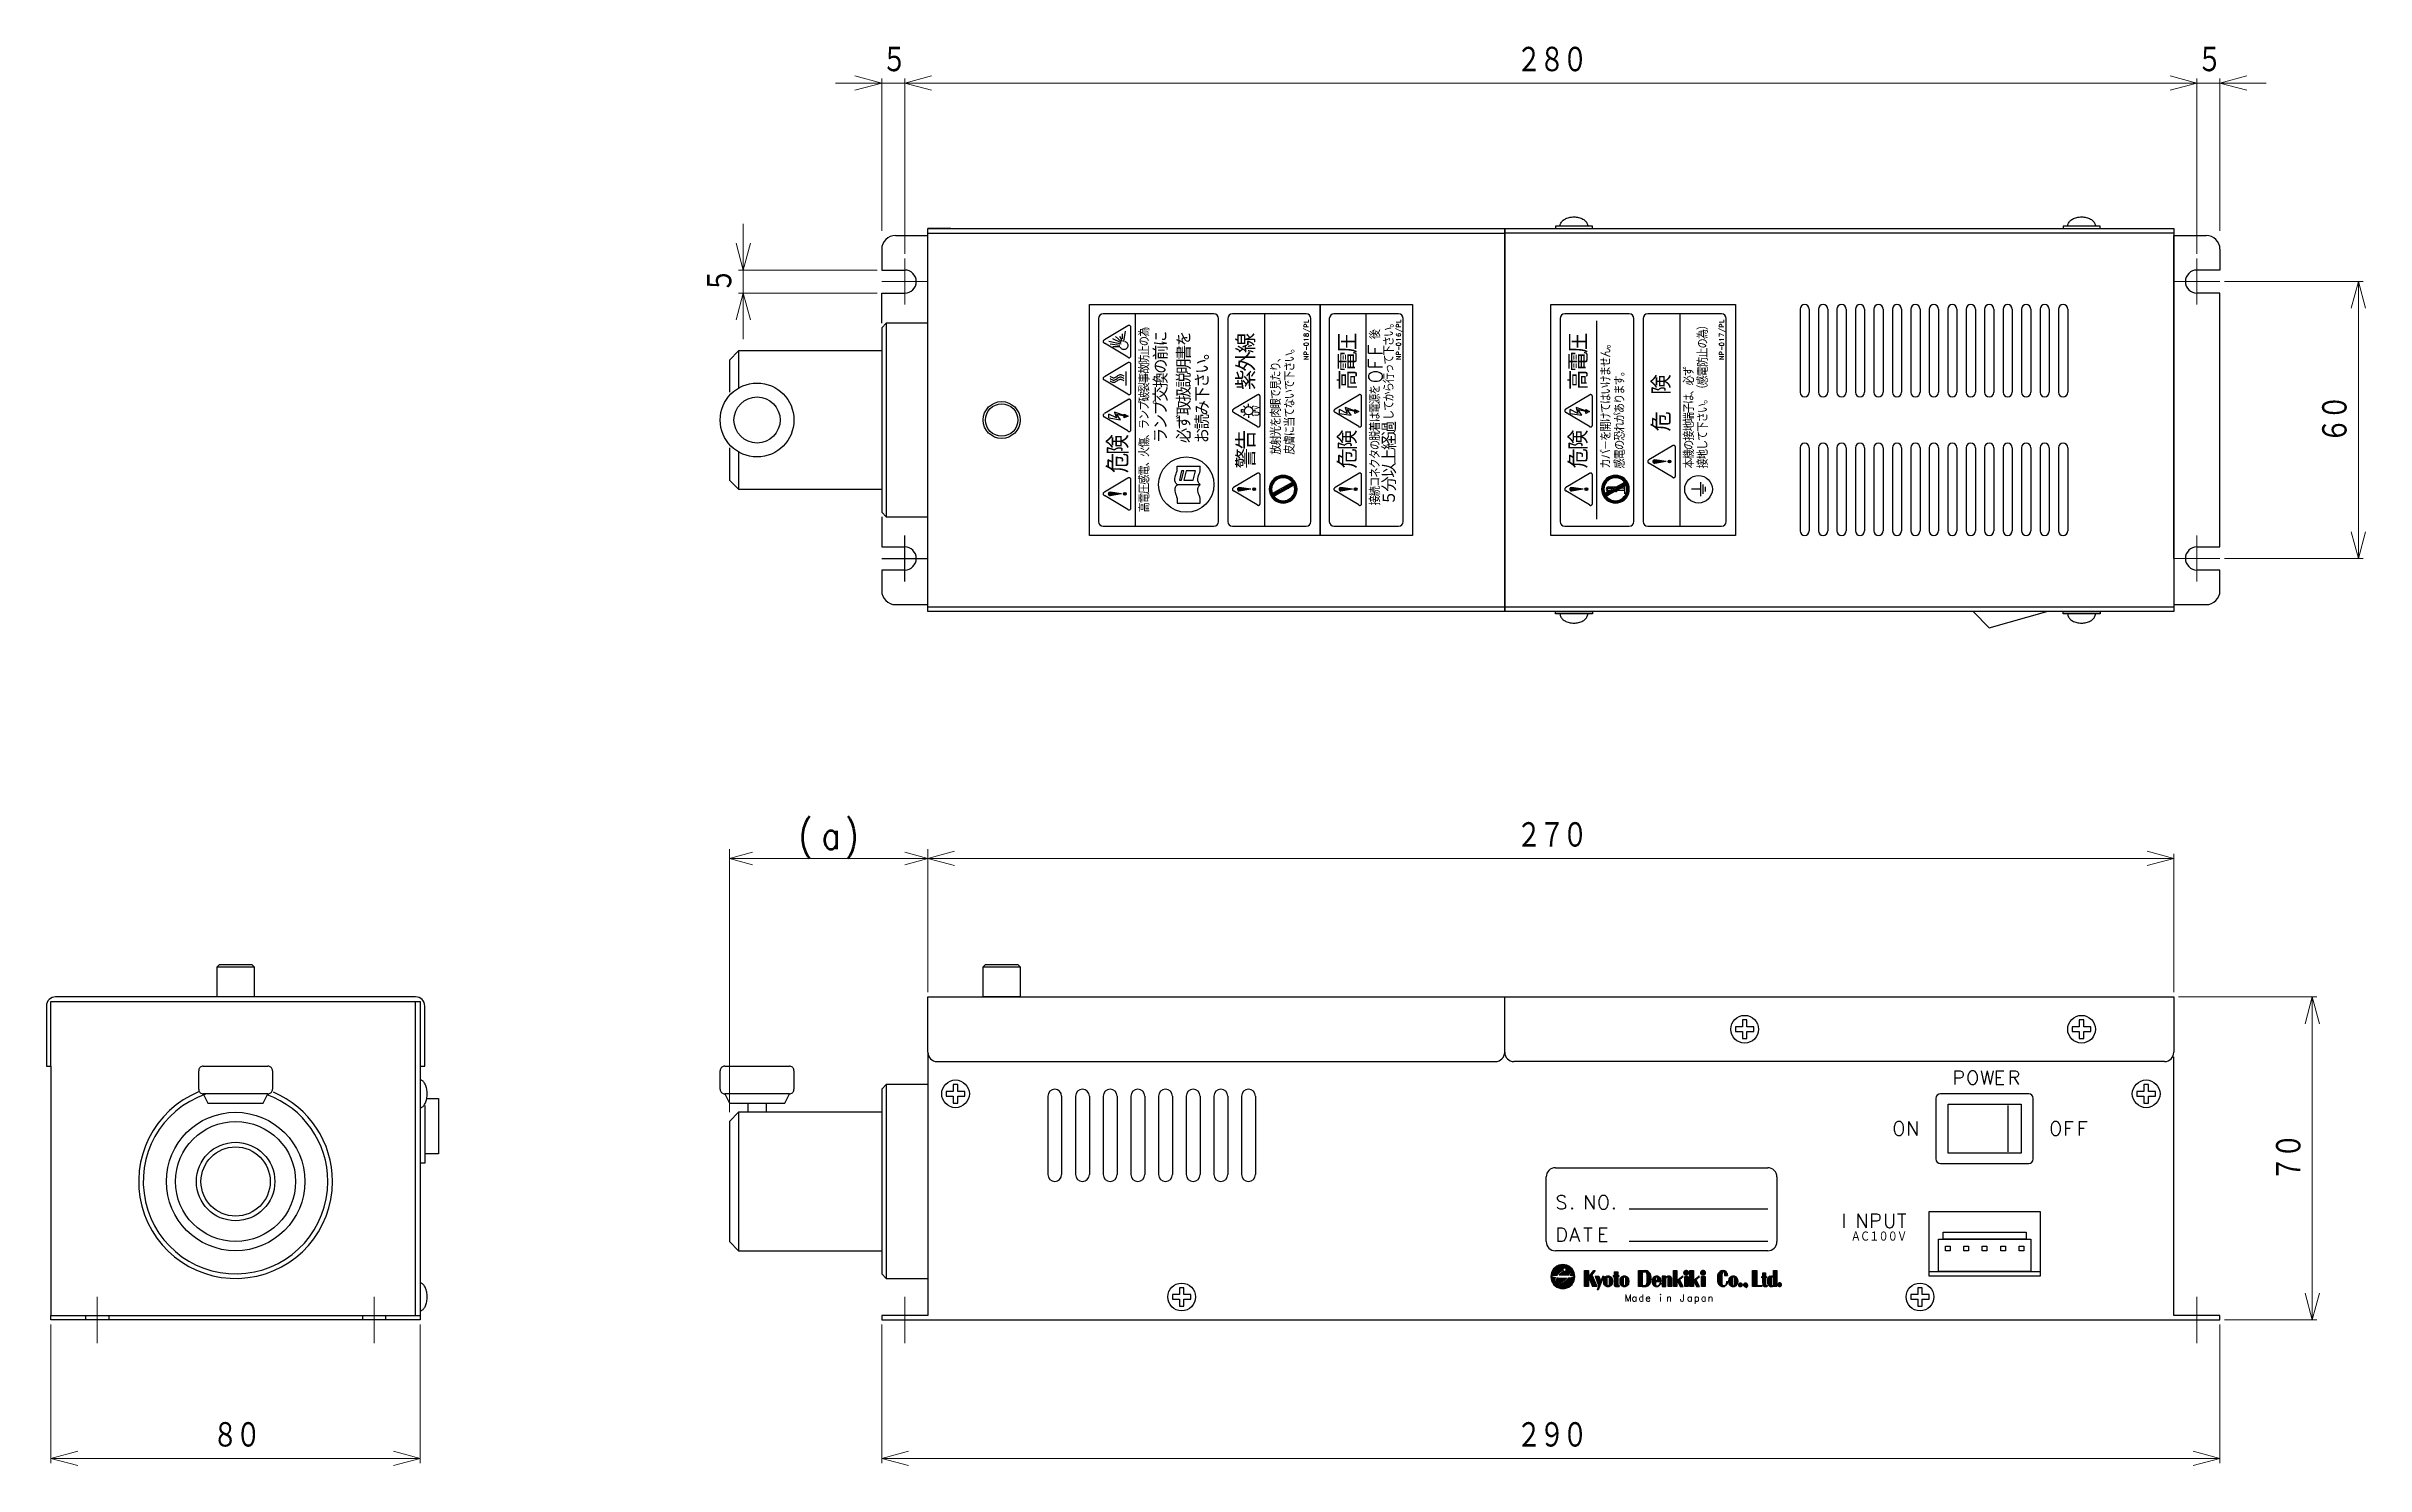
# Model space of a CAD drawing. Header units: millimetres. Extents: x 250 to 753, y -2 to 305.
import ezdxf

# ---------------------------------------------------------------- set-up
doc = ezdxf.new("R2010")
doc.units = ezdxf.units.MM
doc.layers.get('0').update_dxf_attribs({"lineweight": 30})
doc.layers.add('寸法', color=7, linetype='Continuous', lineweight=15)
doc.styles.add('BIGFONT', font='txt.shx', dxfattribs={"bigfont": 'bigfont'})
doc.styles.get("Standard").update_dxf_attribs({"font": 'txt', "bigfont": 'extfont2.shx'})

# ---------------------------------------------------------------- blocks, each defined once
blk = doc.blocks.new('A$C4EA10562')
for p, q in [((334.0008, 237), (326.0008, 237)), ((326.0008, 237), (326.0008, 236.5)), ((326.0008, 236.5), (334.0008, 236.5)), ((334.0008, 236.5), (334.0008, 237)), ((444.0008, 237), (436.0008, 237)), ((436.0008, 237), (436.0008, 236.5)), ((436.0008, 236.5), (444.0008, 236.5)), ((444.0008, 236.5), (444.0008, 237)), ((180, 232), (180, 227.5)), ((183, 235), (190, 235)), ((190, 235.5), (315.0041, 235.5)), ((190, 165), (190, 235)), ((460, 235.5), (315, 235.5)), ((460, 165), (460, 235)), ((460, 235), (467, 235)), ((470, 232), (470, 227.5)), ((180, 227.5), (185, 227.5)), ((470, 227.5), (465, 227.5)), ((225, 220), (255, 220)), ((225, 170), (225, 220)), ((227, 217), (227, 173)), ((252, 218), (228, 218)), ((235, 172), (235, 218)), ((253, 173), (253, 217)), ((255, 220), (275, 220)), ((255, 217), (255, 173)), ((272, 218), (256, 218)), ((263, 172), (263, 218)), ((273, 173), (273, 217)), ((275, 170), (275, 220)), ((275, 220), (295, 220)), ((275, 220), (275, 170)), ((277, 217), (277, 173)), ((292, 218), (278, 218)), ((285, 172), (285, 218)), ((293, 173), (293, 217)), ((295, 220), (295, 170)), ((325.0008, 170), (325.0008, 220)), ((325.0008, 220), (345.0008, 220)), ((327.0008, 217), (327.0008, 173)), ((342.0008, 218), (328.0008, 218)), ((335.0008, 173.5), (335.0008, 216.5)), ((343.0008, 173), (343.0008, 217)), ((345.0008, 220), (365.0008, 220)), ((345.0008, 217), (345.0008, 173)), ((362.0008, 218), (346.0008, 218)), ((353.0008, 172), (353.0008, 218)), ((363.0008, 173), (363.0008, 217)), ((365.0008, 220), (365.0008, 170)), ((379, 219), (379, 201)), ((381, 219), (381, 201)), ((383, 219), (383, 201)), ((385, 219), (385, 201)), ((387, 219), (387, 201)), ((389, 219), (389, 201)), ((391, 219), (391, 201)), ((393, 219), (393, 201)), ((395, 219), (395, 201)), ((397, 219), (397, 201)), ((399, 219), (399, 201)), ((401, 219), (401, 201)), ((403, 219), (403, 201)), ((405, 219), (405, 201)), ((407, 219), (407, 201)), ((409, 219), (409, 201)), ((411, 219), (411, 201)), ((413, 219), (413, 201)), ((415, 219), (415, 201)), ((417, 219), (417, 201)), ((419, 219), (419, 201)), ((421, 219), (421, 201)), ((423, 219), (423, 201)), ((425, 219), (425, 201)), ((427, 219), (427, 201)), ((429, 219), (429, 201)), ((431, 219), (431, 201)), ((433, 219), (433, 201)), ((435, 219), (435, 201)), ((437, 219), (437, 201)), ((181, 216), (180, 215)), ((180, 215), (180, 210)), ((181, 216), (181, 174)), ((190, 216), (181, 216)), ((233.3617, 215.375), (228.2553, 212.375)), ((233.3617, 208.625), (228.2553, 211.625)), ((231.9, 211.44), (229.2, 212)), ((231.6, 211.16), (229.5, 211.44)), ((231.9, 211.72), (230.1, 212.56)), ((231.9, 212), (230.7, 213.12)), ((232.2, 212), (231.6, 213.12)), ((232.2, 212.56), (232.2, 213.68)), ((232.5, 212), (232.8, 214.24)), ((234, 208.75), (234, 215.25)), ((149, 210), (147, 208)), ((147, 208), (147, 201)), ((180, 210), (149, 210)), ((149, 210), (149, 202)), ((180, 210), (180, 180)), ((233.3617, 207.375), (228.2553, 204.375)), ((231.6, 210.88), (230.1, 210.88)), ((234, 200.75), (234, 207.25)), ((233.3617, 200.625), (228.2553, 203.625)), ((233, 202.5), (233, 205.5)), ((233.3617, 199.375), (228.2553, 196.375)), ((229.2, 195.44), (229.2, 196.28)), ((234, 192.75), (234, 199.25)), ((261.3617, 200.375), (256.2553, 197.375)), ((261.3617, 193.625), (256.2553, 196.625)), ((258.8, 197.7), (258.4, 198.1)), ((258.8, 196.3), (258.4, 195.9)), ((259.5, 198), (259.5, 198.5)), ((259.5, 196), (259.5, 195.5)), ((260.2, 197.7), (260.6, 198.1)), ((260.2, 196.3), (260.6, 195.9)), ((261, 197), (260.5, 197)), ((262, 193.75), (262, 200.25)), ((283.3617, 200.375), (278.2553, 197.375)), ((283.3617, 193.625), (278.2553, 196.625)), ((279.2, 196.44), (279.2, 197.28)), ((284, 193.75), (284, 200.25)), ((333.3625, 200.375), (328.2561, 197.375)), ((333.3625, 193.625), (328.2561, 196.625)), ((329.2008, 196.44), (329.2008, 197.28)), ((334.0008, 193.75), (334.0008, 200.25)), ((233.3617, 192.625), (228.2553, 195.625)), ((147, 189), (147, 182)), ((149, 188), (149, 180)), ((351.3625, 189.375), (346.2561, 186.375)), ((347.2008, 185.8), (347.2008, 186.2)), ((347.3008, 185.7), (347.3008, 186.3)), ((347.4008, 185.6), (347.4008, 186.4)), ((350.0008, 186), (347.5008, 186.4)), ((347.5008, 185.6), (347.5008, 186.4)), ((350.0008, 186), (347.5008, 185.6)), ((347.6008, 185.7), (347.6008, 186.3)), ((347.7008, 185.7), (347.7008, 186.3)), ((347.8008, 185.7), (347.8008, 186.3)), ((347.9008, 185.7), (347.9008, 186.3)), ((348.0008, 185.7), (348.0008, 186.3)), ((348.1008, 185.7), (348.1008, 186.3)), ((348.2008, 185.7), (348.2008, 186.3)), ((348.3008, 185.7), (348.3008, 186.3)), ((348.4008, 185.7), (348.4008, 186.3)), ((348.5008, 185.8), (348.5008, 186.2)), ((348.6008, 186.2), (348.6008, 185.8)), ((348.7008, 186.2), (348.7008, 185.8)), ((348.8008, 186.1), (348.8008, 185.9)), ((348.9008, 186.1), (348.9008, 185.9)), ((349.0008, 186.1), (349.0008, 185.9)), ((349.1008, 186.1), (349.1008, 185.9)), ((349.2008, 186.1), (349.2008, 185.9)), ((349.3008, 186.1), (349.3008, 185.9)), ((350.5008, 185.8), (350.5008, 186.2)), ((350.6008, 185.7), (350.6008, 186.3)), ((350.7008, 185.7), (350.7008, 186.3)), ((350.8008, 185.7), (350.8008, 186.3)), ((350.9008, 185.8), (350.9008, 186.2)), ((352.0008, 182.75), (352.0008, 189.25)), ((379, 189), (379, 171)), ((381, 189), (381, 171)), ((383, 189), (383, 171)), ((385, 189), (385, 171)), ((387, 189), (387, 171)), ((389, 189), (389, 171)), ((391, 189), (391, 171)), ((393, 189), (393, 171)), ((395, 189), (395, 171)), ((397, 189), (397, 171)), ((399, 189), (399, 171)), ((401, 189), (401, 171)), ((403, 189), (403, 171)), ((405, 189), (405, 171)), ((407, 189), (407, 171)), ((409, 189), (409, 171)), ((411, 189), (411, 171)), ((413, 189), (413, 171)), ((415, 189), (415, 171)), ((417, 189), (417, 171)), ((419, 189), (419, 171)), ((421, 189), (421, 171)), ((423, 189), (423, 171)), ((425, 189), (425, 171)), ((427, 189), (427, 171)), ((429, 189), (429, 171)), ((431, 189), (431, 171)), ((433, 189), (433, 171)), ((435, 189), (435, 171)), ((437, 189), (437, 171)), ((147, 182), (149, 180)), ((233.3617, 182.375), (228.2553, 179.375)), ((234, 175.75), (234, 182.25)), ((244, 185), (249, 185)), ((244, 181), (249, 181)), ((261.3617, 183.375), (256.2553, 180.375)), ((262, 176.75), (262, 183.25)), ((264.5, 179), (269, 181.5)), ((265, 178.5), (269.5, 181)), ((268.25, 181), (269.5, 181)), ((268.5, 181.25), (269.75, 181.25)), ((283.3617, 183.375), (278.2553, 180.375)), ((284, 176.75), (284, 183.25)), ((333.3625, 183.375), (328.2561, 180.375)), ((334.0008, 176.75), (334.0008, 183.25)), ((336.5008, 179), (341.0008, 181.5)), ((337.0008, 178.5), (341.5008, 181)), ((340.2508, 181), (341.5008, 181)), ((340.5008, 181.25), (341.7508, 181.25)), ((341.0008, 179), (341.0008, 181)), ((351.3625, 182.625), (346.2561, 185.625)), ((357.5008, 178.5), (357.5008, 181.5)), ((358.0008, 179), (358.0008, 181)), ((149, 180), (180, 180)), ((180, 180), (180, 175)), ((233.3617, 175.625), (228.2553, 178.625)), ((229.2, 178.8), (229.2, 179.2)), ((229.3, 178.7), (229.3, 179.3)), ((229.4, 178.6), (229.4, 179.4)), ((232, 179), (229.5, 179.4)), ((229.5, 178.6), (229.5, 179.4)), ((232, 179), (229.5, 178.6)), ((229.6, 178.7), (229.6, 179.3)), ((229.7, 178.7), (229.7, 179.3)), ((229.8, 178.7), (229.8, 179.3)), ((229.9, 178.7), (229.9, 179.3)), ((230, 178.7), (230, 179.3)), ((230.1, 178.7), (230.1, 179.3)), ((230.2, 178.7), (230.2, 179.3)), ((230.3, 178.7), (230.3, 179.3)), ((230.4, 178.7), (230.4, 179.3)), ((230.5, 178.8), (230.5, 179.2)), ((230.6, 179.2), (230.6, 178.8)), ((230.7, 179.2), (230.7, 178.8)), ((230.8, 179.1), (230.8, 178.9)), ((230.9, 179.1), (230.9, 178.9)), ((231, 179.1), (231, 178.9)), ((231.1, 179.1), (231.1, 178.9)), ((231.2, 179.1), (231.2, 178.9)), ((231.3, 179.1), (231.3, 178.9)), ((232.5, 178.8), (232.5, 179.2)), ((232.6, 178.7), (232.6, 179.3)), ((232.7, 178.7), (232.7, 179.3)), ((232.8, 178.7), (232.8, 179.3)), ((232.9, 178.8), (232.9, 179.2)), ((244, 177), (249, 177)), ((261.3617, 176.625), (256.2553, 179.625)), ((257.2, 179.8), (257.2, 180.2)), ((257.3, 179.7), (257.3, 180.3)), ((257.4, 179.6), (257.4, 180.4)), ((260, 180), (257.5, 180.4)), ((257.5, 179.6), (257.5, 180.4)), ((260, 180), (257.5, 179.6)), ((257.6, 179.7), (257.6, 180.3)), ((257.7, 179.7), (257.7, 180.3)), ((257.8, 179.7), (257.8, 180.3)), ((257.9, 179.7), (257.9, 180.3)), ((258, 179.7), (258, 180.3)), ((258.1, 179.7), (258.1, 180.3)), ((258.2, 179.7), (258.2, 180.3)), ((258.3, 179.7), (258.3, 180.3)), ((258.4, 179.7), (258.4, 180.3)), ((258.5, 179.8), (258.5, 180.2)), ((258.6, 180.2), (258.6, 179.8)), ((258.7, 180.2), (258.7, 179.8)), ((258.8, 180.1), (258.8, 179.9)), ((258.9, 180.1), (258.9, 179.9)), ((259, 180.1), (259, 179.9)), ((259.1, 180.1), (259.1, 179.9)), ((259.2, 180.1), (259.2, 179.9)), ((259.3, 180.1), (259.3, 179.9)), ((260.5, 179.8), (260.5, 180.2)), ((260.6, 179.7), (260.6, 180.3)), ((260.7, 179.7), (260.7, 180.3)), ((260.8, 179.7), (260.8, 180.3)), ((260.9, 179.8), (260.9, 180.2)), ((264.75, 179), (265.75, 179)), ((264.75, 178.75), (265.5, 178.75)), ((265, 179.25), (266.25, 179.25)), ((265.5, 179.5), (266.75, 179.5)), ((266, 179.75), (267.25, 179.75)), ((266.5, 180), (267.75, 180)), ((267, 180.25), (268.25, 180.25)), ((267.25, 180.5), (268.5, 180.5)), ((267.75, 180.75), (269, 180.75)), ((283.3617, 176.625), (278.2553, 179.625)), ((279.2, 179.8), (279.2, 180.2)), ((279.3, 179.7), (279.3, 180.3)), ((279.4, 179.6), (279.4, 180.4)), ((282, 180), (279.5, 180.4)), ((279.5, 179.6), (279.5, 180.4)), ((282, 180), (279.5, 179.6)), ((279.6, 179.7), (279.6, 180.3)), ((279.7, 179.7), (279.7, 180.3)), ((279.8, 179.7), (279.8, 180.3)), ((279.9, 179.7), (279.9, 180.3)), ((280, 179.7), (280, 180.3)), ((280.1, 179.7), (280.1, 180.3)), ((280.2, 179.7), (280.2, 180.3)), ((280.3, 179.7), (280.3, 180.3)), ((280.4, 179.7), (280.4, 180.3)), ((280.5, 179.8), (280.5, 180.2)), ((280.6, 180.2), (280.6, 179.8)), ((280.7, 180.2), (280.7, 179.8)), ((280.8, 180.1), (280.8, 179.9)), ((280.9, 180.1), (280.9, 179.9)), ((281, 180.1), (281, 179.9)), ((281.1, 180.1), (281.1, 179.9)), ((281.2, 180.1), (281.2, 179.9)), ((281.3, 180.1), (281.3, 179.9)), ((282.5, 179.8), (282.5, 180.2)), ((282.6, 179.7), (282.6, 180.3)), ((282.7, 179.7), (282.7, 180.3)), ((282.8, 179.7), (282.8, 180.3)), ((282.9, 179.8), (282.9, 180.2)), ((333.3625, 176.625), (328.2561, 179.625)), ((329.2008, 179.8), (329.2008, 180.2)), ((329.3008, 179.7), (329.3008, 180.3)), ((329.4008, 179.6), (329.4008, 180.4)), ((332.0008, 180), (329.5008, 180.4)), ((329.5008, 179.6), (329.5008, 180.4)), ((332.0008, 180), (329.5008, 179.6)), ((329.6008, 179.7), (329.6008, 180.3)), ((329.7008, 179.7), (329.7008, 180.3)), ((329.8008, 179.7), (329.8008, 180.3)), ((329.9008, 179.7), (329.9008, 180.3)), ((330.0008, 179.7), (330.0008, 180.3)), ((330.1008, 179.7), (330.1008, 180.3)), ((330.2008, 179.7), (330.2008, 180.3)), ((330.3008, 179.7), (330.3008, 180.3)), ((330.4008, 179.7), (330.4008, 180.3)), ((330.5008, 179.8), (330.5008, 180.2)), ((330.6008, 180.2), (330.6008, 179.8)), ((330.7008, 180.2), (330.7008, 179.8)), ((330.8008, 180.1), (330.8008, 179.9)), ((330.9008, 180.1), (330.9008, 179.9)), ((331.0008, 180.1), (331.0008, 179.9)), ((331.1008, 180.1), (331.1008, 179.9)), ((331.2008, 180.1), (331.2008, 179.9)), ((331.3008, 180.1), (331.3008, 179.9)), ((332.5008, 179.8), (332.5008, 180.2)), ((332.6008, 179.7), (332.6008, 180.3)), ((332.7008, 179.7), (332.7008, 180.3)), ((332.8008, 179.7), (332.8008, 180.3)), ((332.9008, 179.8), (332.9008, 180.2)), ((336.7508, 179), (337.7508, 179)), ((336.7508, 178.75), (337.5008, 178.75)), ((337.0008, 179.25), (338.2508, 179.25)), ((337.3008, 179.7), (337.3008, 180.3)), ((337.3008, 180.2), (338.5008, 180.2)), ((337.3008, 179.8), (337.8008, 179.8)), ((337.5008, 180.5), (339.5008, 180.5)), ((337.5008, 179.5), (338.7508, 179.5)), ((338.0008, 179.75), (339.2508, 179.75)), ((338.5008, 180), (339.7508, 180)), ((339.0008, 180.25), (340.2508, 180.25)), ((339.2508, 180.5), (340.5008, 180.5)), ((339.5008, 179.8), (340.8008, 179.8)), ((339.7508, 180.75), (341.0008, 180.75)), ((340.8008, 180.2), (340.2008, 180.2)), ((341.0008, 180), (340.8008, 180.2)), ((340.8008, 179.8), (341.0008, 180)), ((357.5008, 180), (355.5008, 180)), ((358.5008, 179.5), (358.5008, 180.5)), ((180, 175), (181, 174)), ((181, 174), (190, 174)), ((228, 172), (252, 172)), ((256, 172), (272, 172)), ((278, 172), (292, 172)), ((328.0008, 172), (342.0008, 172)), ((346.0008, 172), (362.0008, 172)), ((185, 160), (185, 170)), ((255, 170), (225, 170)), ((275, 170), (255, 170)), ((295, 170), (275, 170)), ((345.0008, 170), (325.0008, 170)), ((365.0008, 170), (345.0008, 170)), ((180, 165), (190, 165)), ((180, 162.5), (180, 158)), ((185, 162.5), (180, 162.5)), ((470, 162.5), (465, 162.5)), ((470, 158), (470, 162.5)), ((183, 155), (190, 155)), ((190, 154.5), (315, 154.5)), ((315, 154.5), (460, 154.5)), ((326, 153.5), (334, 153.5)), ((326, 153), (326, 153.5)), ((334, 153), (326, 153)), ((334, 153.5), (334, 153)), ((416.5, 153.5), (420, 150)), ((420, 150), (432.5, 153.5)), ((436.0008, 153.5), (444.0008, 153.5)), ((436.0008, 153), (436.0008, 153.5)), ((444.0008, 153), (436.0008, 153)), ((444.0008, 153.5), (444.0008, 153)), ((460, 155), (467.5, 155)), ((36.5, 77), (36, 76.5)), ((36, 76.5), (44, 76.5)), ((36, 70), (36, 76.5)), ((36.5, 77), (43.5, 77)), ((43.5, 77), (44, 76.5)), ((44, 76.5), (44, 70)), ((202.5, 77), (202, 76.5)), ((202, 76.5), (210, 76.5)), ((202, 70), (202, 76.5)), ((202.5, 77), (209.5, 77)), ((209.5, 77), (210, 76.5)), ((210, 76.5), (210, 70)), ((-1, 68), (-1, 55)), ((0, 55), (0, 69)), ((0, 69), (80, 69)), ((79, 70), (1, 70)), ((44, 70), (36, 70)), ((79, 1), (79, 69)), ((80, 69), (80, 55)), ((81, 55), (81, 68)), ((190, 58), (190, 70)), ((190, 70), (315, 70)), ((210, 70), (202, 70)), ((315, 58), (315, 70)), ((315, 58), (315, 70)), ((315, 70), (460, 70)), ((460, 70), (460, 58)), ((190, 58), (190, 1)), ((192, 56), (296, 56)), ((296, 56), (313, 56)), ((458, 56), (316.9964, 56)), ((-1, 55), (0, 55)), ((0, 55), (0, 1)), ((32, 50), (32, 54)), ((33, 55), (47, 55)), ((48, 54), (48, 50)), ((80, 55), (81, 55)), ((80, 55), (80, 1)), ((145, 50), (145, 54)), ((146, 55), (160, 55)), ((161, 54), (161, 50)), ((181, 51), (180, 50)), ((181, 51), (181, 9)), ((190, 51), (181, 51)), ((47, 49), (33, 49)), ((81, 46.5), (81, 34)), ((81.5, 48), (84, 48)), ((84, 48), (84, 36)), ((160, 49), (146, 49)), ((151, 47), (151, 45)), ((155, 47), (155, 45)), ((180, 50), (180, 45)), ((216, 48.5), (216, 31.5)), ((219, 48.5), (219, 31.5)), ((222, 48.5), (222, 31.5)), ((225, 48.5), (225, 31.5)), ((228, 48.5), (228, 31.5)), ((231, 48.5), (231, 31.5)), ((234, 48.5), (234, 31.5)), ((237, 48.5), (237, 31.5)), ((240, 48.5), (240, 31.5)), ((243, 48.5), (243, 31.5)), ((246, 48.5), (246, 31.5)), ((249, 48.5), (249, 31.5)), ((252, 48.5), (252, 31.5)), ((255, 48.5), (255, 31.5)), ((258, 48.5), (258, 31.5)), ((261, 48.5), (261, 31.5)), ((408.45, 48), (408.45, 34.9)), ((428.55, 49), (409.45, 49)), ((411.1, 46.75), (426.9, 46.75)), ((411.1, 36.15), (411.1, 46.75)), ((424, 46.45), (424, 36.45)), ((426.9, 46.75), (426.9, 36.15)), ((429.55, 34.9), (429.55, 48)), ((149, 45), (147, 43)), ((147, 43), (147, 17)), ((149, 45), (149, 15)), ((180, 45), (149, 45)), ((180, 45), (180, 15)), ((84, 36), (81, 36)), ((426.9, 36.15), (411.1, 36.15)), ((81, 34), (80, 34)), ((324, 17), (324, 31)), ((326, 33), (372, 33)), ((374, 31), (374, 17)), ((409.45, 33.9), (428.55, 33.9)), ((372, 24), (342, 24)), ((407, 23.5), (431, 23.5)), ((407, 9.5), (407, 23.5)), ((431, 23.5), (431, 9.5)), ((147, 17), (149, 15)), ((372, 17), (342, 17)), ((409, 17.5), (429, 17.5)), ((409, 10.5), (409, 17.5)), ((410, 19), (428, 19)), ((410, 17.5), (410, 19)), ((428, 17.5), (410, 17.5)), ((410.5, 16), (411.5, 16)), ((410.5, 15), (410.5, 16)), ((411.5, 16), (411.5, 15)), ((414.5, 16), (415.5, 16)), ((414.5, 15), (414.5, 16)), ((415.5, 16), (415.5, 15)), ((418.5, 16), (419.5, 16)), ((418.5, 15), (418.5, 16)), ((419.5, 16), (419.5, 15)), ((422.5, 16), (423.5, 16)), ((422.5, 15), (422.5, 16)), ((423.5, 16), (423.5, 15)), ((426.5, 16), (427.5, 16)), ((426.5, 15), (426.5, 16)), ((427.5, 16), (427.5, 15)), ((428, 19), (428, 17.5)), ((429, 17.5), (429, 10.5)), ((149, 15), (180, 15)), ((180, 15), (180, 10)), ((325.1482, 10.0651), (326.5603, 10.0651)), ((325.2225, 10.2139), (326.7089, 10.2139)), ((325.2225, 10.1395), (326.6346, 10.1395)), ((325.2968, 10.3628), (326.8576, 10.3628)), ((325.2968, 10.2884), (326.7089, 10.2884)), ((325.3712, 10.6605), (327.2292, 10.6605)), ((325.3712, 10.586), (327.0806, 10.586)), ((325.3712, 10.5116), (327.0806, 10.5116)), ((325.3712, 10.4372), (326.8576, 10.4372)), ((325.5198, 10.8093), (327.4522, 10.8093)), ((325.5198, 10.7349), (327.3035, 10.7349)), ((325.5941, 10.9581), (327.6008, 10.9581)), ((325.5941, 10.8837), (327.5265, 10.8837)), ((325.7428, 11.107), (327.6008, 11.107)), ((325.7428, 11.0326), (327.6008, 11.0326)), ((325.8914, 11.2558), (327.7494, 11.2558)), ((325.8914, 11.1814), (327.6751, 11.1814)), ((372, 15), (326, 15)), ((326.0401, 11.4046), (329.1616, 11.4046)), ((326.0401, 11.3302), (328.1211, 11.3302)), ((326.263, 11.5535), (329.0129, 11.5535)), ((326.263, 11.4791), (329.0129, 11.4791)), ((326.4117, 11.6279), (328.7899, 11.6279)), ((326.5603, 11.7023), (328.6413, 11.7023)), ((326.7833, 11.7767), (328.4927, 11.7767)), ((326.9319, 11.8512), (328.2697, 11.8512)), ((327.1549, 10.0651), (329.0129, 10.0651)), ((327.2292, 10.1395), (329.0129, 10.1395)), ((327.3035, 11.9256), (328.0467, 11.9256)), ((327.3035, 10.2139), (329.0872, 10.2139)), ((327.4522, 10.2884), (329.0872, 10.2884)), ((327.5265, 10.3628), (329.0872, 10.3628)), ((327.6008, 10.4372), (329.0872, 10.4372)), ((327.7494, 10.5116), (327.8238, 10.5116)), ((328.1211, 11.3302), (329.1616, 11.3302)), ((328.1954, 11.2558), (328.4183, 11.2558)), ((328.1954, 10.5116), (329.1616, 10.5116)), ((328.2697, 10.586), (329.1616, 10.586)), ((328.344, 10.7349), (329.0872, 10.7349)), ((328.344, 10.6605), (329.1616, 10.6605)), ((328.4183, 10.8093), (329.0872, 10.8093)), ((328.4927, 10.8837), (328.9386, 10.8837)), ((329.0129, 11.2558), (329.3102, 11.2558)), ((329.1616, 11.0326), (329.4588, 11.0326)), ((329.2359, 11.107), (329.4588, 11.107)), ((329.3102, 10.9581), (329.5332, 10.9581)), ((329.4588, 10.8093), (329.6818, 10.8093)), ((329.4588, 10.2139), (329.9791, 10.2139)), ((329.4588, 10.0651), (329.9791, 10.0651)), ((329.5332, 10.7349), (329.7561, 10.7349)), ((329.5332, 10.6605), (329.7561, 10.6605)), ((329.5332, 10.5116), (329.8304, 10.5116)), ((329.5332, 10.3628), (329.9048, 10.3628)), ((329.5332, 10.2884), (329.9048, 10.2884)), ((329.5332, 10.1395), (329.9791, 10.1395)), ((329.6075, 10.586), (329.7561, 10.586)), ((329.6075, 10.4372), (329.8304, 10.4372)), ((332.2917, 10.6979), (333.1778, 10.6979)), ((332.2917, 7.2456), (332.2917, 10.6979)), ((332.4025, 10.6979), (332.4025, 7.2456)), ((332.5132, 10.6979), (332.5132, 7.2456)), ((332.624, 10.6979), (332.624, 7.2456)), ((332.7347, 10.6979), (332.7347, 7.2456)), ((332.8455, 10.6979), (332.8455, 7.2456)), ((332.9562, 10.6979), (332.9562, 7.2456)), ((333.067, 10.6979), (333.067, 7.2456)), ((333.1778, 10.6979), (333.1778, 7.2456)), ((333.1778, 9.2694), (334.2853, 10.6979)), ((334.6176, 10.6979), (333.6208, 9.3884)), ((333.8423, 10.1027), (333.9531, 10.1027)), ((333.9531, 10.2217), (334.1746, 10.2217)), ((333.9531, 10.1027), (334.1746, 10.1027)), ((334.0195, 10.3408), (334.0638, 10.3408)), ((334.0638, 10.3408), (334.2853, 10.3408)), ((334.1081, 10.4598), (334.1746, 10.4598)), ((334.1746, 10.4598), (334.3961, 10.4598)), ((334.1746, 10.2217), (334.241, 10.2217)), ((334.1967, 10.5789), (334.2853, 10.5789)), ((334.2853, 10.6979), (334.6176, 10.6979)), ((334.2853, 10.5789), (334.5069, 10.5789)), ((334.2853, 10.3408), (334.3296, 10.3408)), ((338.7157, 10.4598), (339.491, 10.4598)), ((338.7157, 10.4598), (338.7157, 8.0789)), ((338.7157, 10.3408), (339.491, 10.3408)), ((338.7157, 10.2217), (339.491, 10.2217)), ((338.7157, 10.1027), (339.491, 10.1027)), ((339.491, 10.4598), (339.491, 8.0789)), ((344.0321, 10.6979), (344.8074, 10.6979)), ((344.0321, 7.2456), (344.0321, 10.6979)), ((344.1428, 10.6979), (344.1428, 7.2456)), ((344.2536, 10.6979), (344.2536, 7.2456)), ((344.3643, 10.6979), (344.3643, 7.2456)), ((344.4751, 10.6979), (344.4751, 7.2456)), ((344.5858, 10.6979), (344.5858, 7.2456)), ((344.6966, 10.6979), (344.6966, 7.2456)), ((344.8074, 10.6979), (344.8074, 7.2456)), ((344.8074, 10.6979), (345.3611, 10.6979)), ((344.8074, 10.4598), (345.0289, 10.4598)), ((344.9181, 10.6979), (344.9181, 10.4598)), ((345.0289, 10.6979), (345.0289, 10.4598)), ((345.0289, 10.4598), (345.3611, 10.4598)), ((345.1396, 10.6979), (345.1396, 10.4598)), ((345.2504, 10.6979), (345.2504, 10.4598)), ((345.339, 10.6979), (345.3833, 10.6979)), ((345.3611, 10.6979), (345.3611, 10.4598)), ((345.3833, 10.6979), (345.4055, 10.6979)), ((345.4719, 10.6979), (345.4719, 10.4598)), ((345.5827, 10.6503), (345.5827, 10.4122)), ((345.6934, 10.5789), (345.6934, 10.3408)), ((345.8042, 10.5789), (345.8042, 10.1027)), ((345.9149, 10.5789), (345.9149, 7.3646)), ((346.0257, 10.5074), (346.0257, 7.4122)), ((346.1365, 10.4598), (346.1365, 7.4837)), ((346.2472, 10.3408), (346.2472, 7.6027)), ((346.358, 10.2217), (346.358, 7.7218)), ((346.4687, 10.0789), (346.4687, 9.9836)), ((351.5636, 10.6979), (352.3389, 10.6979)), ((351.5636, 7.2456), (351.5636, 10.6979)), ((351.6744, 10.6979), (351.6744, 7.2456)), ((351.7851, 10.6979), (351.7851, 7.2456)), ((351.8959, 10.6979), (351.8959, 7.2456)), ((352.0066, 10.6979), (352.0066, 7.2456)), ((352.1174, 10.6979), (352.1174, 7.2456)), ((352.1174, 10.6979), (352.1174, 7.2456)), ((352.2281, 10.6979), (352.2281, 7.2456)), ((352.3389, 10.6979), (352.3389, 7.2456)), ((353.8895, 10.4598), (353.8895, 9.9836)), ((354.0003, 10.5789), (354.0003, 9.8646)), ((354.111, 10.5789), (354.111, 9.8646)), ((354.2218, 10.5789), (354.2218, 9.8646)), ((354.3325, 10.6979), (354.3325, 9.7455)), ((354.4433, 10.5789), (354.4433, 9.8646)), ((354.5541, 10.5789), (354.5541, 9.8646)), ((354.6648, 10.4598), (354.6648, 9.9836)), ((354.7756, 10.3408), (354.7756, 10.1027)), ((355.1079, 10.6979), (355.8832, 10.6979)), ((355.1079, 7.2456), (355.1079, 10.6979)), ((355.2186, 10.6979), (355.2186, 7.2456)), ((355.3294, 10.6979), (355.3294, 7.2456)), ((355.4401, 10.6979), (355.4401, 7.2456)), ((355.5509, 10.6979), (355.5509, 7.2456)), ((355.6616, 10.6979), (355.6616, 7.2456)), ((355.7724, 10.6979), (355.7724, 7.2456)), ((355.8832, 10.6979), (355.8832, 7.2456)), ((357.5445, 10.4598), (357.5445, 9.9836)), ((357.6553, 10.5789), (357.6553, 9.8646)), ((357.766, 10.5789), (357.766, 9.8646)), ((357.8768, 10.5789), (357.8768, 9.8646)), ((357.9876, 10.6979), (357.9876, 9.7455)), ((358.0983, 10.5789), (358.0983, 9.8646)), ((358.2091, 10.5789), (358.2091, 9.8646)), ((358.3198, 10.4598), (358.3198, 9.9836)), ((358.4306, 10.4598), (358.4306, 9.9836)), ((361.4211, 10.2217), (361.4211, 7.7218)), ((361.5318, 10.3408), (361.5318, 7.6027)), ((361.6426, 10.3408), (361.6426, 7.6027)), ((361.7533, 10.4598), (361.7533, 7.4837)), ((361.8641, 10.5789), (361.8641, 7.3646)), ((361.9749, 10.5789), (361.9749, 7.3646)), ((362.0978, 10.1741), (362.0758, 9.7455)), ((362.0856, 10.5789), (362.0856, 10.3408)), ((362.1964, 10.6503), (362.1964, 10.4598)), ((362.2952, 10.6979), (362.4049, 10.6979)), ((362.3293, 10.6503), (362.3293, 10.5074)), ((362.4622, 10.6503), (362.4622, 10.4598)), ((362.5951, 10.6027), (362.5951, 10.4122)), ((362.6242, 10.1741), (362.6242, 9.7455)), ((362.7502, 10.5789), (362.7502, 9.6265)), ((362.8609, 10.4598), (362.8609, 9.6265)), ((362.9717, 10.3408), (362.9717, 9.6265)), ((363.0824, 10.2217), (363.0824, 9.6265)), ((363.1932, 10.1027), (363.1932, 9.6265)), ((368.7311, 10.6979), (369.6172, 10.6979)), ((368.7311, 7.2456), (368.7311, 10.6979)), ((368.8419, 10.6979), (368.8419, 7.2456)), ((368.9526, 10.6979), (368.9526, 7.2456)), ((369.0634, 10.6979), (369.0634, 7.2456)), ((369.1741, 10.6979), (369.1741, 7.2456)), ((369.2849, 10.6979), (369.2849, 7.2456)), ((369.3956, 10.6979), (369.3956, 7.2456)), ((369.5064, 10.6979), (369.5064, 7.2456)), ((369.6172, 10.6979), (369.6172, 7.2456)), ((370.9463, 10.2217), (371.5, 10.2217)), ((370.9463, 7.9598), (370.9463, 10.2217)), ((371.057, 10.2217), (371.057, 7.6027)), ((371.1678, 10.2217), (371.1678, 7.6027)), ((371.2785, 10.2217), (371.2785, 7.6027)), ((371.3893, 10.2217), (371.3893, 7.6027)), ((371.5, 10.2217), (371.5, 7.9598)), ((373.2722, 10.6979), (373.9367, 10.6979)), ((373.2722, 7.2456), (373.2722, 10.6979)), ((373.3829, 10.6979), (373.3829, 7.2456)), ((373.4937, 10.6979), (373.4937, 7.2456)), ((373.6044, 10.6979), (373.6044, 7.2456)), ((373.7152, 10.6979), (373.7152, 7.2456)), ((373.826, 10.6979), (373.826, 7.2456)), ((373.9367, 10.6979), (373.9367, 7.2456)), ((407, 10.5), (431, 10.5)), ((429, 10.5), (409, 10.5)), ((411.5, 15), (410.5, 15)), ((415.5, 15), (414.5, 15)), ((419.5, 15), (418.5, 15)), ((423.5, 15), (422.5, 15)), ((427.5, 15), (426.5, 15)), ((180, 10), (181, 9)), ((181, 9), (190, 9)), ((325.0739, 9.7674), (326.263, 9.7674)), ((325.0739, 9.6186), (325.4455, 9.6186)), ((325.0739, 9.1721), (325.7428, 9.1721)), ((325.1482, 9.9907), (326.4117, 9.9907)), ((325.1482, 9.9163), (326.4117, 9.9163)), ((325.1482, 9.8418), (326.3373, 9.8418)), ((325.1482, 9.693), (326.0401, 9.693)), ((325.1482, 9.0977), (325.8914, 9.0977)), ((325.1482, 9.0232), (325.8171, 9.0232)), ((325.1482, 8.9488), (325.7428, 8.9488)), ((325.1482, 8.8744), (325.8171, 8.8744)), ((325.1482, 8.8), (325.6684, 8.8)), ((325.1482, 8.7256), (325.7428, 8.7256)), ((325.2225, 8.6511), (325.5941, 8.6511)), ((325.2225, 8.5767), (325.6684, 8.5767)), ((325.2225, 8.5023), (325.5941, 8.5023)), ((325.2968, 8.4279), (325.6684, 8.4279)), ((325.2968, 8.3535), (325.5941, 8.3535)), ((325.3712, 8.279), (325.6684, 8.279)), ((325.4455, 8.2046), (325.6684, 8.2046)), ((325.4455, 8.1302), (325.6684, 8.1302)), ((325.4455, 8.0558), (325.6684, 8.0558)), ((325.5198, 7.9814), (325.8171, 7.9814)), ((325.5941, 7.9069), (325.8171, 7.9069)), ((325.5941, 7.8325), (326.0401, 7.8325)), ((325.6684, 7.7581), (326.1144, 7.7581)), ((325.7428, 7.6837), (326.1887, 7.6837)), ((325.8914, 7.6093), (326.263, 7.6093)), ((325.8914, 7.5348), (329.3102, 7.5348)), ((326.0401, 8.279), (327.4522, 8.279)), ((326.0401, 8.2046), (327.3035, 8.2046)), ((326.0401, 8.1302), (327.1549, 8.1302)), ((326.0401, 7.4604), (329.2359, 7.4604)), ((326.0401, 7.386), (329.1616, 7.386)), ((326.1144, 8.5767), (327.8238, 8.5767)), ((326.1144, 8.5023), (327.7494, 8.5023)), ((326.1144, 8.4279), (327.6008, 8.4279)), ((326.1144, 8.3535), (327.5265, 8.3535)), ((326.1144, 8.0558), (327.0806, 8.0558)), ((326.1144, 7.9814), (326.9319, 7.9814)), ((326.1887, 8.7256), (327.9724, 8.7256)), ((326.1887, 8.6511), (327.8981, 8.6511)), ((326.1887, 7.3116), (329.0129, 7.3116)), ((326.263, 8.9488), (328.1954, 8.9488)), ((326.263, 8.8744), (328.1211, 8.8744)), ((326.263, 8.8), (328.0467, 8.8)), ((326.263, 7.9069), (326.7089, 7.9069)), ((326.263, 7.2372), (328.9386, 7.2372)), ((326.3373, 9.0232), (327.0806, 9.0232)), ((326.4117, 7.1628), (328.8643, 7.1628)), ((326.5603, 7.0883), (328.7156, 7.0883)), ((326.7089, 7.0139), (328.4927, 7.0139)), ((326.9319, 9.8418), (328.8643, 9.8418)), ((326.9319, 9.7674), (327.3035, 9.7674)), ((326.9319, 6.9395), (328.2697, 6.9395)), ((327.0062, 9.9163), (328.9386, 9.9163)), ((327.0062, 7.6093), (329.3845, 7.6093)), ((327.0806, 9.9907), (328.9386, 9.9907)), ((327.2292, 7.6837), (329.4588, 7.6837)), ((327.3778, 7.7581), (329.5332, 7.7581)), ((327.3778, 6.8651), (327.9724, 6.8651)), ((327.5265, 7.8325), (329.6075, 7.8325)), ((327.6008, 9.0232), (328.2697, 9.0232)), ((327.6751, 7.9069), (329.6818, 7.9069)), ((327.7494, 7.9814), (329.6818, 7.9814)), ((327.8981, 8.1302), (329.7561, 8.1302)), ((327.8981, 8.0558), (329.7561, 8.0558)), ((328.0467, 8.2046), (329.8304, 8.2046)), ((328.1211, 8.279), (329.9048, 8.279)), ((328.1954, 8.3535), (329.9048, 8.3535)), ((328.2697, 8.4279), (329.9791, 8.4279)), ((328.344, 8.5023), (329.9791, 8.5023)), ((328.4183, 9.7674), (328.7899, 9.7674)), ((328.4183, 8.5767), (330.0534, 8.5767)), ((328.4927, 8.6511), (330.0534, 8.6511)), ((328.567, 8.7256), (330.0534, 8.7256)), ((328.6413, 8.8), (330.0534, 8.8)), ((328.7156, 8.8744), (330.0534, 8.8744)), ((328.7899, 8.9488), (330.1277, 8.9488)), ((328.8643, 9.0232), (330.1277, 9.0232)), ((329.0872, 9.0977), (330.0534, 9.0977)), ((329.3102, 9.7674), (330.1277, 9.7674)), ((329.3102, 9.693), (330.0534, 9.693)), ((329.3845, 9.9163), (330.0534, 9.9163)), ((329.3845, 9.8418), (330.0534, 9.8418)), ((329.4588, 9.9907), (329.9791, 9.9907)), ((329.6075, 9.6186), (330.1277, 9.6186)), ((329.8304, 9.1721), (330.1277, 9.1721)), ((333.1778, 7.2456), (332.2917, 7.2456)), ((333.1778, 9.3884), (334.0638, 7.2456)), ((333.2442, 9.2694), (333.3107, 9.2694)), ((333.2885, 9.3884), (334.0638, 9.3884)), ((333.2885, 9.2694), (334.0638, 9.2694)), ((333.2885, 9.1503), (333.3993, 9.1503)), ((333.3328, 9.0313), (333.3993, 9.0313)), ((333.355, 9.5074), (334.0195, 9.5074)), ((333.3993, 9.1503), (334.1746, 9.1503)), ((333.3993, 9.0313), (334.1746, 9.0313)), ((333.3993, 8.9122), (334.2853, 8.9122)), ((333.4436, 8.7932), (334.3296, 8.7932)), ((333.51, 9.6265), (333.9531, 9.6265)), ((333.51, 8.6741), (334.3961, 8.6741)), ((333.5543, 9.7455), (333.6208, 9.7455)), ((333.5765, 8.5551), (334.4626, 8.5551)), ((333.6208, 9.7455), (333.8423, 9.7455)), ((333.6208, 8.436), (334.5069, 8.436)), ((333.6429, 9.8646), (333.7316, 9.8646)), ((333.6651, 8.317), (334.5512, 8.317)), ((333.7316, 9.9836), (333.8645, 9.9836)), ((333.7316, 9.8646), (333.9531, 9.8646)), ((333.7316, 8.1979), (334.6176, 8.1979)), ((333.7316, 8.0789), (334.6176, 8.0789)), ((333.8423, 9.9836), (334.0638, 9.9836)), ((333.8423, 9.7455), (333.9309, 9.7455)), ((333.8423, 7.9598), (334.7284, 7.9598)), ((333.8423, 7.8408), (334.7284, 7.8408)), ((333.9531, 9.7455), (333.9309, 9.7932)), ((335.0607, 7.2456), (333.9531, 9.7455)), ((333.9531, 7.7218), (334.8391, 7.7218)), ((333.9531, 7.6027), (334.8391, 7.6027)), ((333.9531, 7.4837), (334.8391, 7.4837)), ((334.0638, 9.2694), (334.1081, 9.2694)), ((334.0638, 7.3646), (334.9499, 7.3646)), ((335.0607, 7.2456), (334.0638, 7.2456)), ((334.1746, 9.0313), (334.2189, 9.0313)), ((334.6176, 9.5074), (335.3929, 7.2456)), ((334.6176, 9.5074), (335.3929, 9.5074)), ((334.7284, 9.3884), (335.3929, 9.3884)), ((334.7284, 9.2694), (335.3929, 9.2694)), ((334.7284, 9.1503), (335.3929, 9.1503)), ((334.8391, 9.0313), (335.5037, 9.0313)), ((334.8391, 8.9122), (335.5037, 8.9122)), ((334.9499, 8.7932), (335.6144, 8.7932)), ((334.9499, 8.6741), (335.6144, 8.6741)), ((334.9499, 8.5551), (335.6144, 8.5551)), ((336.279, 9.5074), (335.0607, 6.5313)), ((335.0607, 8.436), (335.7252, 8.436)), ((335.0607, 8.317), (335.7252, 8.317)), ((335.0607, 8.1979), (335.7252, 8.1979)), ((335.2822, 6.5313), (335.0607, 6.5313)), ((336.3897, 9.5074), (335.1714, 6.5313)), ((335.1714, 8.0789), (335.836, 8.0789)), ((335.1714, 7.9598), (335.836, 7.9598)), ((336.5005, 9.5074), (335.2822, 6.5313)), ((335.2822, 7.8408), (335.6144, 7.8408)), ((335.2822, 7.7218), (335.5037, 7.7218)), ((335.2822, 7.6027), (335.3929, 7.6027)), ((335.3929, 9.5074), (335.7252, 8.6741)), ((335.3929, 7.6027), (335.5037, 7.6027)), ((335.3929, 7.4837), (335.5037, 7.4837)), ((335.7252, 8.6741), (335.836, 8.436)), ((336.279, 9.5074), (336.5005, 9.5074)), ((336.3897, 8.436), (336.3897, 8.1979)), ((336.5005, 9.0313), (336.5005, 7.8408)), ((336.6113, 9.1503), (336.6113, 7.6027)), ((336.722, 9.2694), (336.722, 7.4837)), ((336.8328, 9.3884), (336.8328, 7.3646)), ((336.9435, 9.3884), (336.9435, 7.3646)), ((337.0543, 9.3884), (337.0543, 7.3646)), ((337.0543, 9.3884), (337.7188, 9.3884)), ((337.165, 9.5074), (337.2757, 9.5074)), ((337.165, 9.1503), (337.165, 7.6026)), ((337.165, 7.2455), (337.2757, 7.2455)), ((337.1651, 7.3646), (337.6081, 7.3646)), ((337.4973, 7.2455), (337.608, 7.2455)), ((337.608, 9.1503), (337.608, 7.6026)), ((337.7188, 9.3884), (337.7188, 7.3646)), ((337.8296, 9.3884), (337.8296, 7.3646)), ((337.9404, 9.3884), (337.9404, 7.3646)), ((338.0511, 9.2694), (338.0511, 7.4837)), ((338.1619, 9.1503), (338.1619, 7.6027)), ((338.2726, 8.9122), (338.2726, 7.8408)), ((338.3833, 8.555), (338.3833, 8.1979)), ((338.4942, 9.6265), (338.7157, 9.6265)), ((338.4942, 9.6265), (338.4942, 9.3884)), ((338.4942, 9.5074), (338.7157, 9.5074)), ((338.4942, 9.3884), (338.7157, 9.3884)), ((338.7157, 9.9836), (339.491, 9.9836)), ((338.7157, 9.8646), (339.491, 9.8646)), ((338.7157, 9.7455), (339.491, 9.7455)), ((338.7157, 9.6265), (339.491, 9.6265)), ((338.7157, 9.5074), (339.491, 9.5074)), ((338.7157, 9.3884), (339.491, 9.3884)), ((338.7157, 9.2694), (339.491, 9.2694)), ((338.7157, 9.1503), (339.491, 9.1503)), ((338.7157, 9.0313), (339.491, 9.0313)), ((338.7157, 8.9122), (339.491, 8.9122)), ((338.7157, 8.7932), (339.491, 8.7932)), ((338.7157, 8.6741), (339.491, 8.6741)), ((338.7157, 8.5551), (339.491, 8.5551)), ((338.7157, 8.436), (339.491, 8.436)), ((338.7157, 8.317), (339.491, 8.317)), ((338.7157, 8.1979), (339.491, 8.1979)), ((338.7157, 8.0789), (338.7157, 7.7218)), ((338.7157, 8.0789), (339.491, 8.0789)), ((338.7157, 7.9598), (339.491, 7.9598)), ((338.7157, 7.8408), (339.491, 7.8408)), ((338.7157, 7.7218), (339.491, 7.7218)), ((338.7157, 7.6027), (339.491, 7.6027)), ((338.8264, 7.4837), (339.6017, 7.4837)), ((338.9372, 7.3646), (339.7125, 7.3646)), ((339.1587, 7.2456), (339.8232, 7.2456)), ((339.491, 9.6265), (339.7125, 9.6265)), ((339.491, 9.5074), (339.7125, 9.5074)), ((339.7125, 9.3884), (339.491, 9.3884)), ((339.491, 8.0789), (339.491, 7.8408)), ((339.7125, 9.6265), (339.7125, 9.3884)), ((339.8232, 7.4837), (339.8232, 7.2456)), ((339.934, 8.436), (339.934, 8.1979)), ((340.0448, 8.9122), (340.0448, 7.8408)), ((340.1555, 9.1503), (340.1555, 7.6027)), ((340.2663, 9.2694), (340.2663, 7.4837)), ((340.377, 9.3884), (340.377, 7.3646)), ((340.4878, 9.3884), (340.4878, 7.3646)), ((340.5986, 9.3884), (341.2631, 9.3884)), ((340.5986, 9.3884), (340.5986, 7.3646)), ((340.5986, 7.3646), (341.2631, 7.3646)), ((340.7093, 9.5074), (340.82, 9.5074)), ((340.7093, 9.1503), (340.7093, 7.6026)), ((340.7093, 7.2455), (340.82, 7.2455)), ((341.0416, 7.2455), (341.1523, 7.2455)), ((341.1523, 9.1503), (341.1523, 7.6026)), ((341.2631, 9.3884), (341.2631, 7.3646)), ((341.3739, 9.3884), (341.3739, 9.2694)), ((341.3739, 9.2694), (341.3739, 7.3646)), ((341.4846, 9.3884), (341.4846, 7.3646)), ((341.5954, 9.2694), (341.5954, 7.4837)), ((341.7061, 9.1503), (341.7061, 7.6027)), ((341.8169, 8.9122), (341.8169, 7.7218)), ((341.9276, 8.555), (341.9276, 8.1979)), ((344.8074, 7.2456), (344.0321, 7.2456)), ((344.8074, 7.4837), (345.0289, 7.4837)), ((344.8074, 7.2456), (345.3611, 7.2456)), ((344.9181, 7.4837), (344.9181, 7.2456)), ((345.0289, 7.4837), (345.3611, 7.4837)), ((345.0289, 7.4837), (345.0289, 7.2456)), ((345.1396, 7.4837), (345.1396, 7.2456)), ((345.2504, 7.4837), (345.2504, 7.2456)), ((345.3611, 7.4837), (345.3611, 7.2456)), ((345.3611, 7.2456), (345.4719, 7.2456)), ((345.4719, 7.4837), (345.4719, 7.2456)), ((345.5827, 7.4837), (345.5827, 7.3646)), ((345.5827, 7.3646), (345.5827, 7.2694)), ((345.6934, 7.6027), (345.6934, 7.3646)), ((345.8042, 9.9836), (345.8042, 8.0789)), ((345.8042, 8.0789), (345.8042, 7.9598)), ((345.8042, 7.7932), (345.8042, 7.317)), ((346.4687, 9.9836), (346.4687, 7.8408)), ((346.5795, 9.7455), (346.5795, 8.1979)), ((346.6902, 9.3884), (346.6902, 9.2694)), ((346.6902, 9.2694), (346.6902, 8.6741)), ((346.9561, 8.436), (346.9561, 8.1979)), ((347.0225, 8.9122), (347.0225, 7.8408)), ((347.1333, 9.1503), (347.1333, 7.6027)), ((347.244, 9.2694), (347.244, 7.4837)), ((347.3548, 9.2694), (347.3548, 7.4837)), ((347.4656, 9.3884), (347.4656, 7.3646)), ((347.5763, 9.3884), (347.5763, 7.3646)), ((347.6969, 9.5074), (347.8028, 9.5074)), ((347.6969, 9.1503), (347.6969, 7.6026)), ((347.6969, 8.555), (348.1203, 8.555)), ((347.6969, 8.3169), (348.8611, 8.3169)), ((347.6969, 7.2455), (347.8028, 7.2455)), ((347.7092, 9.4598), (347.7092, 9.317)), ((347.7092, 7.4122), (347.7092, 7.317)), ((347.7978, 8.5551), (347.7978, 8.317)), ((347.7978, 7.3646), (347.7978, 7.2694)), ((347.8421, 9.4598), (347.8421, 9.4122)), ((347.8864, 7.3646), (347.8864, 7.2218)), ((347.9086, 8.5551), (347.9086, 8.317)), ((347.9307, 9.4598), (347.9307, 9.4122)), ((348.0144, 7.2455), (348.1203, 7.2455)), ((348.0193, 9.4598), (348.0193, 9.4122)), ((348.0193, 8.5551), (348.0193, 8.317)), ((348.0193, 7.3646), (348.0193, 7.2694)), ((348.1079, 7.3646), (348.1079, 7.2694)), ((348.1203, 9.1503), (348.1203, 8.555)), ((348.1301, 9.3884), (348.1301, 9.2694)), ((348.1301, 8.5551), (348.1301, 8.317)), ((348.1523, 9.2694), (348.1523, 8.5551)), ((348.1966, 7.4122), (348.1966, 7.2694)), ((348.2409, 9.3884), (348.2409, 8.317)), ((348.2852, 7.4599), (348.2852, 7.317)), ((348.3516, 9.3884), (348.3516, 8.317)), ((348.3738, 7.5075), (348.3738, 7.3646)), ((348.4624, 9.2694), (348.4624, 8.317)), ((348.4624, 7.6027), (348.4624, 7.4599)), ((348.551, 7.6979), (348.551, 7.5551)), ((348.5731, 9.1503), (348.5731, 8.317)), ((348.6396, 7.8408), (348.6396, 7.6027)), ((348.8188, 7.7931), (348.6494, 7.6026)), ((348.6839, 9.0313), (348.6839, 8.317)), ((348.6918, 8.0788), (348.6918, 7.936)), ((348.6918, 8.0788), (348.7764, 8.0788)), ((348.7282, 8.0789), (348.7282, 7.7456)), ((348.7553, 8.0788), (348.8611, 8.0788)), ((348.7946, 8.7932), (348.7946, 8.317)), ((348.8168, 8.0789), (348.8168, 7.8408)), ((348.8611, 7.936), (348.8188, 7.7931)), ((348.8611, 8.555), (348.8611, 8.3169)), ((348.8611, 8.0788), (348.8611, 8.0312)), ((348.8611, 8.0312), (348.8611, 7.936)), ((349.1269, 9.5074), (349.1269, 7.2455)), ((349.7914, 9.5074), (349.1269, 9.5074)), ((349.1269, 7.2455), (349.9022, 7.2455)), ((349.2377, 9.5074), (349.2377, 7.2456)), ((349.3484, 9.5074), (349.3484, 7.2456)), ((349.4592, 9.5074), (349.4592, 7.2456)), ((349.57, 9.5074), (349.57, 7.2456)), ((349.6807, 9.5074), (349.6807, 7.2456)), ((349.9022, 9.3884), (349.7914, 9.5074)), ((349.7915, 9.5074), (349.7915, 7.2456)), ((349.9022, 7.2455), (349.9022, 9.3884)), ((349.9022, 9.2455), (349.9244, 9.2694)), ((349.9244, 9.0551), (349.9022, 8.9598)), ((349.9687, 9.2932), (349.9687, 9.1979)), ((350.013, 9.3408), (350.013, 9.2694)), ((350.0573, 9.3646), (350.0573, 9.2694)), ((350.1237, 9.3884), (350.1237, 9.317)), ((350.1902, 9.436), (350.1902, 9.317)), ((350.2567, 9.4598), (350.2567, 9.317)), ((350.3231, 9.4598), (350.3231, 9.2932)), ((350.4117, 9.4836), (350.4117, 9.1979)), ((350.456, 9.0312), (350.456, 8.8884)), ((350.456, 7.2455), (350.456, 8.9122)), ((351.2313, 7.2455), (350.456, 7.2455)), ((350.4782, 9.4836), (350.4782, 9.0789)), ((350.5668, 9.5074), (350.5668, 9.1503)), ((350.5668, 9.1503), (350.5668, 7.2456)), ((350.6775, 9.5074), (350.7883, 9.4598)), ((350.6775, 9.4836), (350.6775, 9.1503)), ((350.6775, 9.1503), (350.6775, 7.2456)), ((350.7883, 9.436), (350.7883, 9.1265)), ((350.7883, 9.1503), (350.7883, 7.2456)), ((350.8991, 9.3884), (350.8991, 9.1503)), ((350.8991, 9.1503), (350.8991, 7.2456)), ((351.0098, 9.2932), (351.0098, 9.1503)), ((351.0098, 9.1503), (351.0098, 7.2456)), ((351.1206, 9.1503), (351.1206, 7.2456)), ((351.2313, 7.2455), (351.2313, 8.9122)), ((352.3389, 7.2456), (351.5636, 7.2456)), ((352.3389, 8.5551), (353.5572, 9.5075)), ((352.3389, 8.317), (353.668, 9.3884)), ((353.5572, 9.3884), (352.3389, 8.436)), ((352.4497, 8.436), (353.0035, 7.2456)), ((352.494, 8.4598), (352.9813, 8.4598)), ((352.494, 8.3646), (353.0699, 8.3646)), ((352.5826, 8.2217), (353.1585, 8.2217)), ((352.6269, 8.0789), (353.2028, 8.0789)), ((352.6712, 8.5551), (352.937, 8.5551)), ((352.7155, 7.936), (353.2914, 7.936)), ((352.7598, 8.6503), (352.8927, 8.6503)), ((352.8041, 7.7932), (353.38, 7.7932)), ((352.8484, 7.6503), (353.4243, 7.6503)), ((353.668, 7.2456), (352.8927, 8.7932)), ((352.937, 7.5075), (353.5129, 7.5075)), ((352.9813, 7.3646), (353.5572, 7.3646)), ((353.0035, 7.2456), (353.668, 7.2456)), ((353.668, 9.3884), (353.5572, 9.5075)), ((354.0003, 9.3884), (354.7756, 9.3884)), ((354.0003, 7.2456), (354.0003, 9.3884)), ((354.7756, 7.2456), (354.0003, 7.2456)), ((354.111, 9.3884), (354.111, 7.2456)), ((354.2218, 9.3884), (354.2218, 7.2456)), ((354.3325, 9.3884), (354.3325, 7.2456)), ((354.4433, 9.3884), (354.4433, 7.2456)), ((354.5541, 9.3884), (354.5541, 7.2456)), ((354.6648, 9.3884), (354.6648, 7.2456)), ((354.7756, 9.3884), (354.7756, 7.2456)), ((355.8832, 7.2456), (355.1079, 7.2456)), ((355.8832, 8.5551), (357.1015, 9.5075)), ((355.8832, 8.317), (357.2123, 9.3884)), ((357.1015, 9.3884), (355.8832, 8.436)), ((355.994, 8.436), (356.5478, 7.2456)), ((356.1047, 8.5551), (356.1047, 8.317)), ((356.2154, 8.5551), (356.2154, 8.0789)), ((356.3262, 8.6741), (356.3262, 7.8408)), ((357.2123, 7.2456), (356.437, 8.7932)), ((356.437, 8.6741), (356.437, 7.6027)), ((356.5477, 8.436), (356.5477, 7.3646)), ((356.5478, 7.2456), (357.2123, 7.2456)), ((356.6585, 8.1979), (356.6585, 7.2456)), ((356.7692, 7.9598), (356.7692, 7.2456)), ((356.88, 7.8408), (356.88, 7.2456)), ((356.9907, 7.6027), (356.9907, 7.2456)), ((357.2123, 9.3884), (357.1015, 9.5075)), ((357.1015, 7.3646), (357.1015, 7.2456)), ((357.6553, 9.3884), (358.4306, 9.3884)), ((357.6553, 7.2456), (357.6553, 9.3884)), ((358.4306, 7.2456), (357.6553, 7.2456)), ((357.766, 9.3884), (357.766, 7.2456)), ((357.8768, 9.3884), (357.8768, 7.2456)), ((357.9876, 9.3884), (357.9876, 7.2456)), ((358.0983, 9.3884), (358.0983, 7.2456)), ((358.2091, 9.3884), (358.2091, 7.2456)), ((358.3198, 9.3884), (358.3198, 7.2456)), ((358.4306, 9.3884), (358.4306, 7.2456)), ((361.0888, 9.5075), (361.0888, 8.5551)), ((361.1995, 9.7455), (361.1995, 8.0789)), ((361.3103, 9.9836), (361.3103, 7.9598)), ((362.0758, 9.7455), (362.0758, 8.0789)), ((362.0758, 8.0789), (362.0758, 7.8408)), ((362.1078, 7.6503), (362.1078, 7.2932)), ((362.2407, 7.5075), (362.2407, 7.2694)), ((362.3736, 7.4599), (362.3736, 7.2694)), ((362.4049, 7.4837), (362.6242, 7.4837)), ((362.4049, 7.2456), (362.5145, 7.2456)), ((362.5065, 7.4599), (362.5065, 7.2694)), ((362.6242, 9.7455), (362.6242, 9.6265)), ((362.6242, 9.6265), (363.2822, 9.6265)), ((362.6394, 7.4599), (362.6394, 7.317)), ((362.728, 7.4599), (362.728, 7.3646)), ((362.8609, 7.5075), (362.8609, 7.4122)), ((362.9495, 7.6027), (362.9495, 7.5075)), ((363.0381, 7.7456), (363.0381, 7.6027)), ((363.0629, 8.317), (363.2822, 8.317)), ((363.0629, 8.317), (363.0629, 7.9599)), ((363.1267, 7.8408), (363.1267, 7.7456)), ((363.1932, 8.317), (363.1932, 7.8408)), ((363.2822, 9.7455), (363.2822, 9.6265)), ((363.5255, 8.436), (363.5255, 8.1979)), ((363.6362, 8.9122), (363.6362, 7.8408)), ((363.747, 9.1503), (363.747, 7.6027)), ((363.8577, 9.2694), (363.8577, 7.4837)), ((363.9685, 9.3884), (363.9685, 7.3646)), ((364.0793, 9.3884), (364.0793, 7.3646)), ((364.19, 9.3884), (364.19, 7.3646)), ((364.19, 9.3884), (364.8546, 9.3884)), ((364.19, 7.3646), (364.8546, 7.3646)), ((364.3008, 9.5074), (364.4115, 9.5074)), ((364.3008, 9.1503), (364.3008, 7.6026)), ((364.3008, 7.2455), (364.4115, 7.2455)), ((364.6331, 7.2455), (364.7438, 7.2455)), ((364.7438, 9.1503), (364.7438, 7.6026)), ((364.8546, 9.3884), (364.8546, 7.3646)), ((364.9653, 9.3884), (364.9653, 7.3646)), ((365.0761, 9.2694), (365.0761, 7.4837)), ((365.1868, 9.2694), (365.1868, 7.4837)), ((365.2976, 9.1503), (365.2976, 7.6027)), ((365.4084, 8.9122), (365.4084, 7.8408)), ((365.5191, 8.555), (365.5191, 8.1979)), ((365.6963, 7.7456), (365.6963, 7.4599)), ((365.8292, 7.8408), (365.8292, 7.3646)), ((365.9621, 7.8884), (365.9621, 7.317)), ((366.0951, 7.8884), (366.0951, 7.317)), ((366.228, 7.8884), (366.228, 7.317)), ((366.3609, 7.7932), (366.3609, 7.4122)), ((366.4495, 7.6503), (366.4495, 7.5075)), ((366.8482, 7.7456), (366.8482, 7.4122)), ((366.9811, 7.8884), (366.9811, 7.317)), ((367.114, 7.936), (367.114, 7.2694)), ((367.2469, 7.936), (367.2469, 7.2694)), ((367.3798, 7.8884), (367.3798, 7.317)), ((367.4242, 7.317), (367.4242, 7.0789)), ((367.5128, 7.7456), (367.5128, 7.1741)), ((367.6014, 7.6027), (367.6014, 7.317)), ((369.6172, 7.2456), (368.7311, 7.2456)), ((369.6172, 7.4837), (370.7247, 7.4837)), ((369.6172, 7.2456), (369.6172, 7.4837)), ((369.6172, 7.3646), (370.7247, 7.3646)), ((370.7247, 7.2456), (369.6172, 7.2456)), ((370.7247, 9.3884), (371.7216, 9.3884)), ((370.7247, 9.1503), (370.7247, 9.3884)), ((370.7247, 9.2694), (371.7216, 9.2694)), ((371.7216, 9.1503), (370.7247, 9.1503)), ((370.7247, 7.4837), (370.7247, 7.2456)), ((371.5, 7.9598), (370.9463, 7.9598)), ((370.9463, 7.9598), (370.9463, 7.7218)), ((371.057, 7.6027), (371.5, 7.6027)), ((371.057, 7.4837), (371.6108, 7.4837)), ((371.1678, 7.3646), (371.8323, 7.3646)), ((371.3893, 7.2456), (371.8323, 7.2456)), ((371.5, 7.9598), (371.5, 7.7218)), ((371.7216, 9.3884), (371.7216, 9.1503)), ((371.8323, 7.4599), (371.8545, 7.4599)), ((371.8545, 7.2694), (371.8323, 7.2456)), ((371.8545, 7.4599), (371.8545, 7.2694)), ((371.9431, 8.6741), (372.7184, 8.6741)), ((371.9431, 8.5551), (371.9431, 8.1979)), ((371.9431, 8.5551), (372.7184, 8.5551)), ((371.9431, 8.436), (372.7184, 8.436)), ((371.9431, 8.317), (372.7184, 8.317)), ((371.9431, 8.1979), (372.7184, 8.1979)), ((371.9431, 8.0789), (372.7184, 8.0789)), ((371.9874, 8.7932), (372.6962, 8.7932)), ((372.0095, 7.9598), (372.076, 7.9598)), ((372.0538, 9.0313), (372.7184, 9.0313)), ((372.0538, 8.9122), (372.7184, 8.9122)), ((372.0538, 7.9598), (372.7184, 7.9598)), ((372.0538, 7.8408), (372.7184, 7.8408)), ((372.0981, 7.7218), (372.1867, 7.7218)), ((372.1646, 9.2694), (372.8291, 9.2694)), ((372.1646, 9.1503), (372.7184, 9.1503)), ((372.1646, 7.7218), (372.6076, 7.7218)), ((372.1646, 7.6027), (372.7184, 7.6027)), ((372.2754, 7.4837), (372.8291, 7.4837)), ((372.3861, 9.3884), (373.0507, 9.3884)), ((372.4969, 7.3646), (373.1393, 7.3646)), ((372.5412, 9.5074), (372.8291, 9.5074)), ((372.5412, 7.2694), (372.6076, 7.2694)), ((372.7184, 9.0758), (372.7184, 7.6988)), ((373.2722, 9.0758), (373.2722, 7.6988)), ((373.9367, 7.2456), (373.2722, 7.2456)), ((373.4937, 8.5789), (373.4937, 8.2456)), ((374.269, 7.817), (374.269, 7.6979)), ((374.269, 7.7218), (374.269, 7.6027)), ((374.269, 7.6027), (374.269, 7.4837)), ((374.3798, 7.9598), (374.3798, 7.3646)), ((374.4905, 7.9598), (374.4905, 7.3646)), ((374.4905, 7.3646), (374.4905, 7.317)), ((374.6013, 8.0075), (374.6013, 7.9598)), ((374.6013, 7.9598), (374.6013, 7.3646)), ((374.6013, 7.3646), (374.6013, 7.317)), ((374.712, 7.9598), (374.712, 7.3646)), ((374.712, 7.3646), (374.712, 7.3408)), ((374.8228, 7.9122), (374.8228, 7.8408)), ((374.8228, 7.8408), (374.8228, 7.4837)), ((374.8228, 7.4837), (374.8228, 7.4122)), ((374.8228, 7.4122), (374.8228, 7.3884)), ((374.9335, 7.817), (374.9335, 7.7218)), ((374.9335, 7.7218), (374.9335, 7.6027)), ((374.9335, 7.6027), (374.9335, 7.5075)), ((431, 9.5), (407, 9.5)), ((0, 0), (0, 1)), ((0, 1), (80, 1)), ((80, 0), (0, 0)), ((7.5, 1), (7.5, 0)), ((12.5, 1), (12.5, 0)), ((67.5, 1), (67.5, 0)), ((72.5, 1), (72.5, 0)), ((80, 1), (80, 0)), ((196, 0), (454, 0))]:
    blk.add_line(p, q)
for points in [[(195, 236.5), (190, 236.5), (315, 236.5), (315, 153.5), (190, 153.5), (190, 236.5)], [(460, 236.5), (460, 153.5), (315, 153.5), (315.0008, 236.5), (460, 236.5)], [(327.0008, 237), (327.0122, 237.1743), (327.0464, 237.3473), (327.103, 237.5177), (327.1817, 237.6841), (327.2819, 237.8453), (327.4027, 238), (327.5433, 238.1471), (327.7027, 238.2856), (327.8795, 238.4142), (328.0724, 238.5321), (328.2801, 238.6383), (328.5008, 238.7321), (328.7329, 238.8126), (328.9747, 238.8794), (329.2243, 238.9319), (329.4799, 238.9696), (329.7393, 238.9924), (330.0008, 239), (330.2623, 238.9924), (330.5217, 238.9696), (330.7773, 238.9319), (331.0269, 238.8794), (331.2687, 238.8126), (331.5008, 238.7321), (331.7215, 238.6383), (331.9292, 238.5321), (332.1221, 238.4142), (332.2989, 238.2856), (332.4583, 238.1471), (332.5989, 238), (332.7197, 237.8453), (332.8199, 237.6841), (332.8986, 237.5177), (332.9552, 237.3473), (332.9894, 237.1743), (333.0008, 237)], [(437.0008, 237), (437.0122, 237.1743), (437.0464, 237.3473), (437.103, 237.5177), (437.1817, 237.6841), (437.2819, 237.8453), (437.4027, 238), (437.5433, 238.1471), (437.7027, 238.2856), (437.8795, 238.4142), (438.0724, 238.5321), (438.2801, 238.6383), (438.5008, 238.7321), (438.7329, 238.8126), (438.9747, 238.8794), (439.2243, 238.9319), (439.4799, 238.9696), (439.7393, 238.9924), (440.0008, 239), (440.2623, 238.9924), (440.5217, 238.9696), (440.7773, 238.9319), (441.0269, 238.8794), (441.2687, 238.8126), (441.5008, 238.7321), (441.7215, 238.6383), (441.9292, 238.5321), (442.1221, 238.4142), (442.2989, 238.2856), (442.4583, 238.1471), (442.5989, 238), (442.7197, 237.8453), (442.8199, 237.6841), (442.8986, 237.5177), (442.9552, 237.3473), (442.9894, 237.1743), (443.0008, 237)], [(180, 216), (180, 222.5), (185, 222.5)], [(465, 167.5), (470, 167.5), (470, 222.5), (465, 222.5)], [(228.2211, 212.3399), (228.1915, 212.3248), (228.1369, 212.2873), (228.0896, 212.241), (228.0513, 212.1875), (228.0231, 212.1283), (228.0059, 212.0651), (228, 212), (228.0059, 211.9349), (228.0231, 211.8718), (228.0513, 211.8125), (228.0896, 211.759), (228.1369, 211.7128), (228.1915, 211.6753), (228.252, 211.6476), (228.271, 211.6414)], [(231.6911, 210.7918), (231.7206, 210.74), (231.8106, 210.62), (231.9215, 210.5166), (232.05, 210.4326), (232.1922, 210.3707), (232.3437, 210.3327), (232.5, 210.32), (232.6563, 210.3327), (232.8078, 210.3707), (232.95, 210.4326), (233.0786, 210.5166), (233.1894, 210.62), (233.2794, 210.74), (233.3457, 210.8727), (233.3864, 211.0141), (233.4, 211.16), (233.3864, 211.3059), (233.3457, 211.4473), (233.2794, 211.58), (233.1894, 211.7), (233.0786, 211.8034), (232.95, 211.8874), (232.8078, 211.9493), (232.7178, 211.9751)], [(234, 215.125), (233.9941, 215.1901), (233.9769, 215.2533), (233.9487, 215.3125), (233.9104, 215.366), (233.8631, 215.4123), (233.8085, 215.4498), (233.748, 215.4774), (233.6835, 215.4943), (233.617, 215.5), (233.5505, 215.4943), (233.486, 215.4774), (233.4255, 215.4498), (233.3709, 215.4123), (233.3415, 215.3855)], [(233.3415, 208.6145), (233.3709, 208.5878), (233.4255, 208.5503), (233.486, 208.5226), (233.5505, 208.5058), (233.617, 208.5), (233.6835, 208.5058), (233.748, 208.5226), (233.8085, 208.5503), (233.8631, 208.5878), (233.9104, 208.634), (233.9487, 208.6875), (233.9769, 208.7468), (233.9941, 208.8099), (234, 208.875)], [(234, 207.125), (233.9941, 207.1901), (233.9769, 207.2533), (233.9487, 207.3125), (233.9104, 207.366), (233.8631, 207.4123), (233.8085, 207.4498), (233.748, 207.4774), (233.6835, 207.4943), (233.617, 207.5), (233.5505, 207.4943), (233.486, 207.4774), (233.4255, 207.4498), (233.3709, 207.4123), (233.3415, 207.3855)], [(228.2211, 204.3399), (228.1915, 204.3248), (228.1369, 204.2873), (228.0896, 204.241), (228.0513, 204.1875), (228.0231, 204.1283), (228.0059, 204.0651), (228, 204), (228.0059, 203.9349), (228.0231, 203.8718), (228.0513, 203.8125), (228.0896, 203.759), (228.1369, 203.7128), (228.1915, 203.6753), (228.252, 203.6476), (228.271, 203.6414)], [(229.5, 204.5), (229.6772, 204.3652), (229.8502, 204.2644), (230.019, 204.1974), (230.1836, 204.1644), (230.3439, 204.1652), (230.4999, 204.1999), (230.5, 204.2), (230.6696, 204.2765), (230.8356, 204.3812), (231, 204.5), (231.1643, 204.6187), (231.3303, 204.7234), (231.4999, 204.8), (231.5, 204.8), (231.656, 204.8347), (231.8163, 204.8355), (231.9809, 204.8025), (232.1497, 204.7355), (232.3227, 204.6347), (232.4999, 204.5), (232.5, 204.5)], [(229.5, 204), (229.6772, 203.8652), (229.8502, 203.7644), (230.019, 203.6974), (230.1836, 203.6644), (230.3439, 203.6652), (230.4999, 203.6999), (230.5, 203.7), (230.6696, 203.7765), (230.8356, 203.8812), (231, 204), (231.1643, 204.1187), (231.3303, 204.2234), (231.4999, 204.3), (231.5, 204.3), (231.656, 204.3347), (231.8163, 204.3355), (231.9809, 204.3025), (232.1497, 204.2355), (232.3227, 204.1347), (232.4999, 204), (232.5, 204)], [(229.5, 203.5), (229.6772, 203.3652), (229.8502, 203.2644), (230.019, 203.1974), (230.1836, 203.1644), (230.3439, 203.1652), (230.4999, 203.1999), (230.5, 203.2), (230.6696, 203.2765), (230.8356, 203.3812), (231, 203.5), (231.1643, 203.6187), (231.3303, 203.7234), (231.4999, 203.7999), (231.5, 203.8), (231.656, 203.8347), (231.8163, 203.8355), (231.9809, 203.8025), (232.1497, 203.7355), (232.3227, 203.6347), (232.4999, 203.5), (232.5, 203.5)], [(228.2211, 196.3399), (228.1915, 196.3248), (228.1369, 196.2873), (228.0896, 196.241), (228.0513, 196.1875), (228.0231, 196.1283), (228.0059, 196.0651), (228, 196), (228.0059, 195.9349), (228.0231, 195.8718), (228.0513, 195.8125), (228.0896, 195.759), (228.1369, 195.7128), (228.1915, 195.6753), (228.252, 195.6476), (228.271, 195.6414)], [(229.2, 195.44), (231.72, 195.02), (230.88, 196.28), (232.98, 195.86), (230.46, 196.7), (230.88, 195.44), (229.2, 196.28)], [(233.4, 195.86), (232.56, 195.44), (232.56, 196.28), (233.4, 195.86)], [(233.3415, 200.6145), (233.3709, 200.5878), (233.4255, 200.5503), (233.486, 200.5226), (233.5505, 200.5058), (233.617, 200.5), (233.6835, 200.5058), (233.748, 200.5226), (233.8085, 200.5503), (233.8631, 200.5878), (233.9104, 200.634), (233.9487, 200.6875), (233.9769, 200.7468), (233.9941, 200.8099), (234, 200.875)], [(234, 199.125), (233.9941, 199.1901), (233.9769, 199.2533), (233.9487, 199.3125), (233.9104, 199.366), (233.8631, 199.4123), (233.8085, 199.4498), (233.748, 199.4774), (233.6835, 199.4943), (233.617, 199.5), (233.5505, 199.4943), (233.486, 199.4774), (233.4255, 199.4498), (233.3709, 199.4123), (233.3415, 199.3855)], [(256.2211, 197.3399), (256.1915, 197.3248), (256.1369, 197.2873), (256.0896, 197.241), (256.0513, 197.1875), (256.0231, 197.1283), (256.0059, 197.0651), (256, 197), (256.0059, 196.9349), (256.0231, 196.8718), (256.0513, 196.8125), (256.0896, 196.759), (256.1369, 196.7128), (256.1915, 196.6753), (256.252, 196.6476), (256.271, 196.6414)], [(258.4, 196.7), (258, 196.7), (258, 197.3), (258.4, 197.3)], [(262, 200.125), (261.9941, 200.1901), (261.9769, 200.2533), (261.9487, 200.3125), (261.9104, 200.366), (261.8631, 200.4123), (261.8085, 200.4498), (261.748, 200.4774), (261.6835, 200.4943), (261.617, 200.5), (261.5505, 200.4943), (261.486, 200.4774), (261.4255, 200.4498), (261.3709, 200.4123), (261.3415, 200.3855)], [(278.2211, 197.3399), (278.1915, 197.3248), (278.1369, 197.2873), (278.0896, 197.241), (278.0513, 197.1875), (278.0231, 197.1283), (278.0059, 197.0651), (278, 197), (278.0059, 196.9349), (278.0231, 196.8718), (278.0513, 196.8125), (278.0896, 196.759), (278.1369, 196.7128), (278.1915, 196.6753), (278.252, 196.6476), (278.271, 196.6414)], [(279.2, 196.44), (281.72, 196.02), (280.88, 197.28), (282.98, 196.86), (280.46, 197.7), (280.88, 196.44), (279.2, 197.28)], [(283.4, 196.86), (282.56, 196.44), (282.56, 197.28), (283.4, 196.86)], [(284, 200.125), (283.9941, 200.1901), (283.9769, 200.2533), (283.9487, 200.3125), (283.9104, 200.366), (283.8631, 200.4123), (283.8085, 200.4498), (283.748, 200.4774), (283.6835, 200.4943), (283.617, 200.5), (283.5505, 200.4943), (283.486, 200.4774), (283.4255, 200.4498), (283.3709, 200.4123), (283.3415, 200.3855)], [(328.2219, 197.3399), (328.1923, 197.3248), (328.1377, 197.2873), (328.0904, 197.241), (328.0521, 197.1875), (328.0239, 197.1283), (328.0067, 197.0651), (328.0008, 197), (328.0067, 196.9349), (328.0239, 196.8718), (328.0521, 196.8125), (328.0904, 196.759), (328.1377, 196.7128), (328.1923, 196.6753), (328.2528, 196.6476), (328.2718, 196.6414)], [(329.2008, 196.44), (331.7208, 196.02), (330.8808, 197.28), (332.9808, 196.86), (330.4608, 197.7), (330.8808, 196.44), (329.2008, 197.28)], [(333.4008, 196.86), (332.5608, 196.44), (332.5608, 197.28), (333.4008, 196.86)], [(334.0008, 200.125), (333.9949, 200.1901), (333.9777, 200.2533), (333.9495, 200.3125), (333.9112, 200.366), (333.8639, 200.4123), (333.8093, 200.4498), (333.7488, 200.4774), (333.6843, 200.4943), (333.6178, 200.5), (333.5513, 200.4943), (333.4868, 200.4774), (333.4263, 200.4498), (333.3717, 200.4123), (333.3423, 200.3855)], [(233.3415, 192.6145), (233.3709, 192.5878), (233.4255, 192.5503), (233.486, 192.5226), (233.5505, 192.5058), (233.617, 192.5), (233.6835, 192.5058), (233.748, 192.5226), (233.8085, 192.5503), (233.8631, 192.5878), (233.9104, 192.634), (233.9487, 192.6875), (233.9769, 192.7468), (233.9941, 192.8099), (234, 192.875)], [(261.3415, 193.6145), (261.3709, 193.5878), (261.4255, 193.5503), (261.486, 193.5226), (261.5505, 193.5058), (261.617, 193.5), (261.6835, 193.5058), (261.748, 193.5226), (261.8085, 193.5503), (261.8631, 193.5878), (261.9104, 193.634), (261.9487, 193.6875), (261.9769, 193.7468), (261.9941, 193.8099), (262, 193.875)], [(283.3415, 193.6145), (283.3709, 193.5878), (283.4255, 193.5503), (283.486, 193.5226), (283.5505, 193.5058), (283.617, 193.5), (283.6835, 193.5058), (283.748, 193.5226), (283.8085, 193.5503), (283.8631, 193.5878), (283.9104, 193.634), (283.9487, 193.6875), (283.9769, 193.7468), (283.9941, 193.8099), (284, 193.875)], [(333.3423, 193.6145), (333.3717, 193.5878), (333.4263, 193.5503), (333.4868, 193.5226), (333.5513, 193.5058), (333.6178, 193.5), (333.6843, 193.5058), (333.7488, 193.5226), (333.8093, 193.5503), (333.8639, 193.5878), (333.9112, 193.634), (333.9495, 193.6875), (333.9777, 193.7468), (333.9949, 193.8099), (334.0008, 193.875)], [(346.2219, 186.3399), (346.1923, 186.3248), (346.1377, 186.2873), (346.0904, 186.241), (346.0521, 186.1875), (346.0239, 186.1283), (346.0067, 186.0651), (346.0008, 186), (346.0067, 185.9349), (346.0239, 185.8718), (346.0521, 185.8125), (346.0904, 185.759), (346.1377, 185.7128), (346.1923, 185.6753), (346.2528, 185.6476), (346.2718, 185.6414)], [(352.0008, 189.125), (351.9949, 189.1901), (351.9777, 189.2533), (351.9495, 189.3125), (351.9112, 189.366), (351.8639, 189.4123), (351.8093, 189.4498), (351.7488, 189.4774), (351.6843, 189.4943), (351.6178, 189.5), (351.5513, 189.4943), (351.4868, 189.4774), (351.4263, 189.4498), (351.3717, 189.4123), (351.3423, 189.3855)], [(234, 182.125), (233.9941, 182.1901), (233.9769, 182.2533), (233.9487, 182.3125), (233.9104, 182.366), (233.8631, 182.4123), (233.8085, 182.4498), (233.748, 182.4774), (233.6835, 182.4943), (233.617, 182.5), (233.5505, 182.4943), (233.486, 182.4774), (233.4255, 182.4498), (233.3709, 182.4123), (233.3415, 182.3855)], [(244, 181), (243.8591, 181.1615), (243.7412, 181.3252), (243.6464, 181.4908), (243.5746, 181.6585), (243.5258, 181.8282), (243.5, 182), (243.5, 182), (243.5092, 182.3218), (243.5759, 182.6495), (243.6791, 182.9822), (243.7981, 183.3189), (243.912, 183.6584), (244, 184), (244.0275, 184.166), (244.044, 184.3324), (244.0495, 184.4989), (244.044, 184.6657), (244.0275, 184.8327), (244, 184.9999), (244, 185)], [(244, 181), (243.8591, 180.8384), (243.7412, 180.6747), (243.6464, 180.5091), (243.5746, 180.3414), (243.5258, 180.1717), (243.5, 180), (243.5, 180), (243.5092, 179.6781), (243.5759, 179.3504), (243.6791, 179.0177), (243.7981, 178.681), (243.912, 178.3415), (244, 178), (244.0275, 177.8339), (244.044, 177.6675), (244.0495, 177.501), (244.044, 177.3342), (244.0275, 177.1672), (244, 177), (244, 177)], [(244.5, 182), (245, 182), (245.5, 184), (245, 184), (244.5, 182)], [(245.5, 182), (247.5, 182), (248, 184), (246, 184), (245.5, 182)], [(249, 181), (248.8591, 181.1615), (248.7412, 181.3252), (248.6464, 181.4908), (248.5746, 181.6585), (248.5258, 181.8282), (248.5, 182), (248.5, 182), (248.5092, 182.3218), (248.5759, 182.6495), (248.6791, 182.9822), (248.7981, 183.3189), (248.912, 183.6584), (249, 184), (249.0275, 184.166), (249.044, 184.3324), (249.0495, 184.4989), (249.044, 184.6657), (249.0275, 184.8327), (249, 184.9999), (249, 185)], [(249, 177), (249.0275, 177.1672), (249.044, 177.3342), (249.0495, 177.501), (249.044, 177.6675), (249.0275, 177.8339), (249, 178), (248.912, 178.3415), (248.7981, 178.681), (248.6791, 179.0177), (248.5759, 179.3504), (248.5092, 179.6781), (248.5, 180), (248.5258, 180.1717), (248.5746, 180.3414), (248.6464, 180.5091), (248.7412, 180.6747), (248.8591, 180.8384), (249, 181)], [(262, 183.125), (261.9941, 183.1901), (261.9769, 183.2533), (261.9487, 183.3125), (261.9104, 183.366), (261.8631, 183.4123), (261.8085, 183.4498), (261.748, 183.4774), (261.6835, 183.4943), (261.617, 183.5), (261.5505, 183.4943), (261.486, 183.4774), (261.4255, 183.4498), (261.3709, 183.4123), (261.3415, 183.3855)], [(267, 183), (266.4791, 182.9544), (265.974, 182.8191), (265.5, 182.5981), (265.0717, 182.2982), (264.7019, 181.9284), (264.4019, 181.5), (264.1809, 181.0261), (264.0456, 180.521), (264, 180), (264.0456, 179.4791), (264.1809, 178.974), (264.4019, 178.5), (264.7019, 178.0717), (265.0717, 177.7019), (265.5, 177.4019), (265.974, 177.1809), (266.4791, 177.0456), (267, 177), (267.521, 177.0456), (268.0261, 177.1809), (268.5, 177.4019), (268.9284, 177.7019), (269.2982, 178.0717), (269.5981, 178.5), (269.8191, 178.974), (269.9544, 179.4791), (270, 180), (269.9544, 180.521), (269.8191, 181.0261), (269.5981, 181.5), (269.2982, 181.9284), (268.9284, 182.2982), (268.5, 182.5981), (268.0261, 182.8191), (267.521, 182.9544), (267, 183)], [(267, 182.9), (266.4964, 182.856), (266.0082, 182.7251), (265.55, 182.5115), (265.1359, 182.2216), (264.7785, 181.8641), (264.4886, 181.45), (264.2749, 180.9919), (264.1441, 180.5036), (264.1, 180), (264.1441, 179.4964), (264.2749, 179.0082), (264.4886, 178.55), (264.7785, 178.1359), (265.1359, 177.7785), (265.55, 177.4886), (266.0082, 177.2749), (266.4964, 177.1441), (267, 177.1), (267.5036, 177.1441), (267.9919, 177.2749), (268.45, 177.4886), (268.8641, 177.7785), (269.2216, 178.1359), (269.5115, 178.55), (269.7251, 179.0082), (269.856, 179.4964), (269.9, 180), (269.856, 180.5036), (269.7251, 180.9919), (269.5115, 181.45), (269.2216, 181.8641), (268.8641, 182.2216), (268.45, 182.5115), (267.9919, 182.7251), (267.5036, 182.856), (267, 182.9)], [(267, 182.75), (266.5225, 182.7082), (266.0595, 182.5842), (265.625, 182.3816), (265.2324, 182.1066), (264.8934, 181.7677), (264.6185, 181.375), (264.4159, 180.9406), (264.2918, 180.4776), (264.25, 180), (264.2918, 179.5225), (264.4159, 179.0595), (264.6185, 178.625), (264.8934, 178.2324), (265.2324, 177.8934), (265.625, 177.6185), (266.0595, 177.4159), (266.5225, 177.2918), (267, 177.25), (267.4776, 177.2918), (267.9406, 177.4159), (268.375, 177.6185), (268.7677, 177.8934), (269.1066, 178.2324), (269.3816, 178.625), (269.5842, 179.0595), (269.7082, 179.5225), (269.75, 180), (269.7082, 180.4776), (269.5842, 180.9406), (269.3816, 181.375), (269.1066, 181.7677), (268.7677, 182.1066), (268.375, 182.3816), (267.9406, 182.5842), (267.4776, 182.7082), (267, 182.75)], [(267, 182.6), (266.5485, 182.5605), (266.1108, 182.4432), (265.7, 182.2517), (265.3288, 181.9917), (265.0083, 181.6713), (264.7484, 181.3), (264.5568, 180.8893), (264.4395, 180.4515), (264.4, 180), (264.4395, 179.5485), (264.5568, 179.1108), (264.7484, 178.7), (265.0083, 178.3288), (265.3288, 178.0083), (265.7, 177.7484), (266.1108, 177.5568), (266.5485, 177.4395), (267, 177.4), (267.4515, 177.4395), (267.8893, 177.5568), (268.3, 177.7484), (268.6713, 178.0083), (268.9917, 178.3288), (269.2517, 178.7), (269.4432, 179.1108), (269.5605, 179.5485), (269.6, 180), (269.5605, 180.4515), (269.4432, 180.8893), (269.2517, 181.3), (268.9917, 181.6713), (268.6713, 181.9917), (268.3, 182.2517), (267.8893, 182.4432), (267.4515, 182.5605), (267, 182.6)], [(267, 182.5), (266.5659, 182.462), (266.145, 182.3493), (265.75, 182.1651), (265.3931, 181.9151), (265.0849, 181.607), (264.835, 181.25), (264.6508, 180.8551), (264.538, 180.4341), (264.5, 180), (264.538, 179.5659), (264.6508, 179.145), (264.835, 178.75), (265.0849, 178.3931), (265.3931, 178.0849), (265.75, 177.835), (266.145, 177.6508), (266.5659, 177.538), (267, 177.5), (267.4341, 177.538), (267.8551, 177.6508), (268.25, 177.835), (268.607, 178.0849), (268.9151, 178.3931), (269.1651, 178.75), (269.3493, 179.145), (269.462, 179.5659), (269.5, 180), (269.462, 180.4341), (269.3493, 180.8551), (269.1651, 181.25), (268.9151, 181.607), (268.607, 181.9151), (268.25, 182.1651), (267.8551, 182.3493), (267.4341, 182.462), (267, 182.5)], [(284, 183.125), (283.9941, 183.1901), (283.9769, 183.2533), (283.9487, 183.3125), (283.9104, 183.366), (283.8631, 183.4123), (283.8085, 183.4498), (283.748, 183.4774), (283.6835, 183.4943), (283.617, 183.5), (283.5505, 183.4943), (283.486, 183.4774), (283.4255, 183.4498), (283.3709, 183.4123), (283.3415, 183.3855)], [(334.0008, 183.125), (333.9949, 183.1901), (333.9777, 183.2533), (333.9495, 183.3125), (333.9112, 183.366), (333.8639, 183.4123), (333.8093, 183.4498), (333.7488, 183.4774), (333.6843, 183.4943), (333.6178, 183.5), (333.5513, 183.4943), (333.4868, 183.4774), (333.4263, 183.4498), (333.3717, 183.4123), (333.3423, 183.3855)], [(339.0008, 183), (338.4799, 182.9544), (337.9748, 182.8191), (337.5008, 182.5981), (337.0725, 182.2982), (336.7027, 181.9284), (336.4027, 181.5), (336.1817, 181.0261), (336.0464, 180.521), (336.0008, 180), (336.0464, 179.4791), (336.1817, 178.974), (336.4027, 178.5), (336.7027, 178.0717), (337.0725, 177.7019), (337.5008, 177.4019), (337.9748, 177.1809), (338.4799, 177.0456), (339.0008, 177), (339.5218, 177.0456), (340.0269, 177.1809), (340.5008, 177.4019), (340.9292, 177.7019), (341.299, 178.0717), (341.5989, 178.5), (341.8199, 178.974), (341.9552, 179.4791), (342.0008, 180), (341.9552, 180.521), (341.8199, 181.0261), (341.5989, 181.5), (341.299, 181.9284), (340.9292, 182.2982), (340.5008, 182.5981), (340.0269, 182.8191), (339.5218, 182.9544), (339.0008, 183)], [(339.0008, 182.9), (338.4972, 182.856), (338.009, 182.7251), (337.5508, 182.5115), (337.1367, 182.2216), (336.7793, 181.8641), (336.4894, 181.45), (336.2757, 180.9919), (336.1449, 180.5036), (336.1008, 180), (336.1449, 179.4964), (336.2757, 179.0082), (336.4894, 178.55), (336.7793, 178.1359), (337.1367, 177.7785), (337.5508, 177.4886), (338.009, 177.2749), (338.4972, 177.1441), (339.0008, 177.1), (339.5044, 177.1441), (339.9927, 177.2749), (340.4508, 177.4886), (340.8649, 177.7785), (341.2224, 178.1359), (341.5123, 178.55), (341.7259, 179.0082), (341.8568, 179.4964), (341.9008, 180), (341.8568, 180.5036), (341.7259, 180.9919), (341.5123, 181.45), (341.2224, 181.8641), (340.8649, 182.2216), (340.4508, 182.5115), (339.9927, 182.7251), (339.5044, 182.856), (339.0008, 182.9)], [(339.0008, 182.75), (338.5233, 182.7082), (338.0603, 182.5842), (337.6258, 182.3816), (337.2332, 182.1066), (336.8942, 181.7677), (336.6193, 181.375), (336.4167, 180.9406), (336.2926, 180.4776), (336.2508, 180), (336.2926, 179.5225), (336.4167, 179.0595), (336.6193, 178.625), (336.8942, 178.2324), (337.2332, 177.8934), (337.6258, 177.6185), (338.0603, 177.4159), (338.5233, 177.2918), (339.0008, 177.25), (339.4784, 177.2918), (339.9414, 177.4159), (340.3758, 177.6185), (340.7685, 177.8934), (341.1074, 178.2324), (341.3824, 178.625), (341.585, 179.0595), (341.709, 179.5225), (341.7508, 180), (341.709, 180.4776), (341.585, 180.9406), (341.3824, 181.375), (341.1074, 181.7677), (340.7685, 182.1066), (340.3758, 182.3816), (339.9414, 182.5842), (339.4784, 182.7082), (339.0008, 182.75)], [(339.0008, 182.6), (338.5493, 182.5605), (338.1116, 182.4432), (337.7008, 182.2517), (337.3296, 181.9917), (337.0091, 181.6713), (336.7492, 181.3), (336.5576, 180.8893), (336.4403, 180.4515), (336.4008, 180), (336.4403, 179.5485), (336.5576, 179.1108), (336.7492, 178.7), (337.0091, 178.3288), (337.3296, 178.0083), (337.7008, 177.7484), (338.1116, 177.5568), (338.5493, 177.4395), (339.0008, 177.4), (339.4523, 177.4395), (339.8901, 177.5568), (340.3008, 177.7484), (340.6721, 178.0083), (340.9925, 178.3288), (341.2525, 178.7), (341.444, 179.1108), (341.5613, 179.5485), (341.6008, 180), (341.5613, 180.4515), (341.444, 180.8893), (341.2525, 181.3), (340.9925, 181.6713), (340.6721, 181.9917), (340.3008, 182.2517), (339.8901, 182.4432), (339.4523, 182.5605), (339.0008, 182.6)], [(339.0008, 182.5), (338.5667, 182.462), (338.1458, 182.3493), (337.7508, 182.1651), (337.3939, 181.9151), (337.0857, 181.607), (336.8358, 181.25), (336.6516, 180.8551), (336.5388, 180.4341), (336.5008, 180), (336.5388, 179.5659), (336.6516, 179.145), (336.8358, 178.75), (337.0857, 178.3931), (337.3939, 178.0849), (337.7508, 177.835), (338.1458, 177.6508), (338.5667, 177.538), (339.0008, 177.5), (339.4349, 177.538), (339.8559, 177.6508), (340.2508, 177.835), (340.6078, 178.0849), (340.9159, 178.3931), (341.1659, 178.75), (341.3501, 179.145), (341.4628, 179.5659), (341.5008, 180), (341.4628, 180.4341), (341.3501, 180.8551), (341.1659, 181.25), (340.9159, 181.607), (340.6078, 181.9151), (340.2508, 182.1651), (339.8559, 182.3493), (339.4349, 182.462), (339.0008, 182.5)], [(351.3423, 182.6145), (351.3717, 182.5878), (351.4263, 182.5503), (351.4868, 182.5226), (351.5513, 182.5058), (351.6178, 182.5), (351.6843, 182.5058), (351.7488, 182.5226), (351.8093, 182.5503), (351.8639, 182.5878), (351.9112, 182.634), (351.9495, 182.6875), (351.9777, 182.7468), (351.9949, 182.8099), (352.0008, 182.875)], [(228.2211, 179.3399), (228.1915, 179.3248), (228.1369, 179.2873), (228.0896, 179.241), (228.0513, 179.1875), (228.0231, 179.1283), (228.0059, 179.0651), (228, 179), (228.0059, 178.9349), (228.0231, 178.8718), (228.0513, 178.8125), (228.0896, 178.759), (228.1369, 178.7128), (228.1915, 178.6753), (228.252, 178.6476), (228.271, 178.6414)], [(256.2211, 180.3399), (256.1915, 180.3248), (256.1369, 180.2873), (256.0896, 180.241), (256.0513, 180.1875), (256.0231, 180.1283), (256.0059, 180.0651), (256, 180), (256.0059, 179.9349), (256.0231, 179.8718), (256.0513, 179.8125), (256.0896, 179.759), (256.1369, 179.7128), (256.1915, 179.6753), (256.252, 179.6476), (256.271, 179.6414)], [(261.3415, 176.6145), (261.3709, 176.5878), (261.4255, 176.5503), (261.486, 176.5226), (261.5505, 176.5058), (261.617, 176.5), (261.6835, 176.5058), (261.748, 176.5226), (261.8085, 176.5503), (261.8631, 176.5878), (261.9104, 176.634), (261.9487, 176.6875), (261.9769, 176.7468), (261.9941, 176.8099), (262, 176.875)], [(278.2211, 180.3399), (278.1915, 180.3248), (278.1369, 180.2873), (278.0896, 180.241), (278.0513, 180.1875), (278.0231, 180.1283), (278.0059, 180.0651), (278, 180), (278.0059, 179.9349), (278.0231, 179.8718), (278.0513, 179.8125), (278.0896, 179.759), (278.1369, 179.7128), (278.1915, 179.6753), (278.252, 179.6476), (278.271, 179.6414)], [(283.3415, 176.6145), (283.3709, 176.5878), (283.4255, 176.5503), (283.486, 176.5226), (283.5505, 176.5058), (283.617, 176.5), (283.6835, 176.5058), (283.748, 176.5226), (283.8085, 176.5503), (283.8631, 176.5878), (283.9104, 176.634), (283.9487, 176.6875), (283.9769, 176.7468), (283.9941, 176.8099), (284, 176.875)], [(328.2219, 180.3399), (328.1923, 180.3248), (328.1377, 180.2873), (328.0904, 180.241), (328.0521, 180.1875), (328.0239, 180.1283), (328.0067, 180.0651), (328.0008, 180), (328.0067, 179.9349), (328.0239, 179.8718), (328.0521, 179.8125), (328.0904, 179.759), (328.1377, 179.7128), (328.1923, 179.6753), (328.2528, 179.6476), (328.2718, 179.6414)], [(333.3423, 176.6145), (333.3717, 176.5878), (333.4263, 176.5503), (333.4868, 176.5226), (333.5513, 176.5058), (333.6178, 176.5), (333.6843, 176.5058), (333.7488, 176.5226), (333.8093, 176.5503), (333.8639, 176.5878), (333.9112, 176.634), (333.9495, 176.6875), (333.9777, 176.7468), (333.9949, 176.8099), (334.0008, 176.875)], [(180, 174), (180, 167.5), (185, 167.5)], [(233.3415, 175.6145), (233.3709, 175.5878), (233.4255, 175.5503), (233.486, 175.5226), (233.5505, 175.5058), (233.617, 175.5), (233.6835, 175.5058), (233.748, 175.5226), (233.8085, 175.5503), (233.8631, 175.5878), (233.9104, 175.634), (233.9487, 175.6875), (233.9769, 175.7468), (233.9941, 175.8099), (234, 175.875)], [(327, 153), (327.0114, 152.8257), (327.0456, 152.6527), (327.1022, 152.4823), (327.1809, 152.3159), (327.2811, 152.1547), (327.4019, 152), (327.5425, 151.8529), (327.7019, 151.7144), (327.8787, 151.5858), (328.0716, 151.4679), (328.2793, 151.3617), (328.5, 151.2679), (328.7321, 151.1874), (328.9739, 151.1206), (329.2235, 151.0681), (329.4791, 151.0304), (329.7385, 151.0076), (330, 151), (330.2615, 151.0076), (330.5209, 151.0304), (330.7765, 151.0681), (331.0261, 151.1206), (331.2679, 151.1874), (331.5, 151.2679), (331.7207, 151.3617), (331.9284, 151.4679), (332.1213, 151.5858), (332.2981, 151.7144), (332.4575, 151.8529), (332.5981, 152), (332.7189, 152.1547), (332.8191, 152.3159), (332.8978, 152.4823), (332.9544, 152.6527), (332.9886, 152.8257), (333, 153)], [(437.0008, 153), (437.0122, 152.8257), (437.0464, 152.6527), (437.103, 152.4823), (437.1817, 152.3159), (437.2819, 152.1547), (437.4027, 152), (437.5433, 151.8529), (437.7027, 151.7144), (437.8795, 151.5858), (438.0724, 151.4679), (438.2801, 151.3617), (438.5008, 151.2679), (438.7329, 151.1874), (438.9747, 151.1206), (439.2243, 151.0681), (439.4799, 151.0304), (439.7393, 151.0076), (440.0008, 151), (440.2623, 151.0076), (440.5217, 151.0304), (440.7773, 151.0681), (441.0269, 151.1206), (441.2687, 151.1874), (441.5008, 151.2679), (441.7215, 151.3617), (441.9292, 151.4679), (442.1221, 151.5858), (442.2989, 151.7144), (442.4583, 151.8529), (442.5989, 152), (442.7197, 152.1547), (442.8199, 152.3159), (442.8986, 152.4823), (442.9552, 152.6527), (442.9894, 152.8257), (443.0008, 153)], [(366.5, 63.5), (365, 63.5), (365, 62.5), (366.5, 62.5), (366.5, 61), (367.5, 61), (367.5, 62.5), (369, 62.5), (369, 63.5), (367.5, 63.5), (367.5, 65), (366.5, 65), (366.5, 63.5)], [(439.5, 63.5), (438, 63.5), (438, 62.5), (439.5, 62.5), (439.5, 61), (440.5, 61), (440.5, 62.5), (442, 62.5), (442, 63.5), (440.5, 63.5), (440.5, 65), (439.5, 65), (439.5, 63.5)], [(190, 57), (190, 1), (180, 1), (180, 0), (470, 0), (470, 1), (460, 1), (460, 57)], [(33, 55), (32.8264, 54.9848), (32.658, 54.9396), (32.5, 54.866), (32.3572, 54.766), (32.234, 54.6428), (32.134, 54.5), (32.0604, 54.342), (32.0152, 54.1736), (32, 54)], [(48, 54), (47.9848, 54.1736), (47.9396, 54.342), (47.866, 54.5), (47.766, 54.6428), (47.6428, 54.766), (47.5, 54.866), (47.342, 54.9396), (47.1736, 54.9848), (47, 55)], [(80, 46), (80.1307, 46.0114), (80.2605, 46.0456), (80.3882, 46.1022), (80.513, 46.181), (80.6339, 46.281), (80.75, 46.402), (80.8604, 46.5426), (80.9642, 46.7018), (81.0607, 46.8786), (81.1491, 47.0716), (81.2287, 47.2792), (81.299, 47.5), (81.3595, 47.7322), (81.4095, 47.974), (81.4489, 48.2236), (81.4772, 48.479), (81.4943, 48.7386), (81.5, 49), (81.4943, 49.2614), (81.4772, 49.521), (81.4489, 49.7764), (81.4095, 50.026), (81.3595, 50.2678), (81.299, 50.5), (81.2287, 50.7208), (81.1491, 50.9284), (81.0607, 51.1214), (80.9642, 51.2982), (80.8604, 51.4574), (80.75, 51.598), (80.6339, 51.719), (80.513, 51.819), (80.3882, 51.8978), (80.2605, 51.9544), (80.1307, 51.9886), (80, 52)], [(146, 55), (145.8264, 54.9848), (145.658, 54.9396), (145.5, 54.866), (145.3572, 54.766), (145.234, 54.6428), (145.134, 54.5), (145.0604, 54.342), (145.0152, 54.1736), (145, 54)], [(161, 54), (160.9848, 54.1736), (160.9396, 54.342), (160.866, 54.5), (160.766, 54.6428), (160.6428, 54.766), (160.5, 54.866), (160.342, 54.9396), (160.1736, 54.9848), (160, 55)], [(195.5, 49.5), (194, 49.5), (194, 48.5), (195.5, 48.5), (195.5, 47), (196.5, 47), (196.5, 48.5), (198, 48.5), (198, 49.5), (196.5, 49.5), (196.5, 51), (195.5, 51), (195.5, 49.5)], [(453.5, 49.5), (452, 49.5), (452, 48.5), (453.5, 48.5), (453.5, 47), (454.5, 47), (454.5, 48.5), (456, 48.5), (456, 49.5), (454.5, 49.5), (454.5, 51), (453.5, 51), (453.5, 49.5)], [(32, 50), (32.0152, 49.8264), (32.0604, 49.658), (32.134, 49.5), (32.234, 49.3572), (32.3572, 49.234), (32.5, 49.134), (32.658, 49.0604), (32.8264, 49.0152), (33, 49)], [(33, 49), (34, 47), (46, 47), (47, 49)], [(47, 49), (47.1736, 49.0152), (47.342, 49.0604), (47.5, 49.134), (47.6428, 49.234), (47.766, 49.3572), (47.866, 49.5), (47.9396, 49.658), (47.9848, 49.8264), (48, 50)], [(145, 50), (145.0152, 49.8264), (145.0604, 49.658), (145.134, 49.5), (145.234, 49.3572), (145.3572, 49.234), (145.5, 49.134), (145.658, 49.0604), (145.8264, 49.0152), (146, 49)], [(146, 49), (147, 47), (159, 47), (160, 49)], [(160, 49), (160.1736, 49.0152), (160.342, 49.0604), (160.5, 49.134), (160.6428, 49.234), (160.766, 49.3572), (160.866, 49.5), (160.9396, 49.658), (160.9848, 49.8264), (161, 50)], [(330.2015, 9.3958), (330.1619, 9.848), (330.0446, 10.2865), (329.853, 10.698), (329.593, 11.0698), (329.2724, 11.3907), (328.9011, 11.6511), (328.4902, 11.843), (328.0523, 11.9604), (327.6007, 12), (327.1492, 11.9604), (326.7113, 11.843), (326.3003, 11.6511), (325.929, 11.3907), (325.6085, 11.0698), (325.3484, 10.6979), (325.1568, 10.2865), (325.0395, 9.848), (325, 9.3958), (325.0395, 8.9437), (325.1568, 8.5052), (325.3484, 8.0937), (325.6085, 7.7219), (325.929, 7.401), (326.3004, 7.1406), (326.7113, 6.9487), (327.1492, 6.8313), (327.6007, 6.7917), (328.0523, 6.8313), (328.4902, 6.9487), (328.9011, 7.1406), (329.2724, 7.401), (329.593, 7.7219), (329.853, 8.0938), (330.0446, 8.5052), (330.1619, 8.9437), (330.2015, 9.3958)], [(327.6015, 10.8688), (327.4889, 10.7955), (327.3468, 10.6941), (327.2051, 10.5845), (327.0651, 10.4674), (326.9276, 10.3437), (326.7937, 10.2144), (326.6645, 10.0804), (326.5411, 9.9427), (326.4241, 9.8024), (326.3033, 9.6523)], [(327.7741, 10.5915), (327.7318, 10.5584), (327.5897, 10.4571), (327.4481, 10.3474), (327.308, 10.2304), (327.1705, 10.1067), (327.0366, 9.9774), (326.9075, 9.8433), (326.7839, 9.7057), (326.7802, 9.6958)], [(328.3636, 10.8996), (328.3579, 10.9648), (328.341, 11.0281), (328.3134, 11.0874), (328.2759, 11.1411), (328.2297, 11.1873), (328.1761, 11.2248), (328.1169, 11.2525), (328.0537, 11.2694), (327.9886, 11.2752), (327.9235, 11.2694), (327.8603, 11.2525), (327.8011, 11.2248), (327.7475, 11.1873), (327.7014, 11.1411), (327.6638, 11.0874), (327.6362, 11.0281), (327.6193, 10.9648), (327.6136, 10.8996), (327.6193, 10.8344), (327.6362, 10.7712), (327.6638, 10.7119), (327.7014, 10.6582), (327.7475, 10.612), (327.8011, 10.5744), (327.8603, 10.5467), (327.9235, 10.5298), (327.9886, 10.5241), (328.0537, 10.5298), (328.1169, 10.5467), (328.1761, 10.5744), (328.2297, 10.612), (328.2759, 10.6582), (328.3134, 10.7119), (328.341, 10.7712), (328.3579, 10.8344), (328.3636, 10.8996)], [(328.6772, 11.2438), (328.6143, 11.2417), (328.506, 11.2283), (328.3902, 11.2027), (328.2677, 11.1649), (328.2449, 11.1682)], [(329.102, 10.9205), (329.0686, 10.9511), (329.0293, 10.9581), (328.9486, 10.9818), (328.858, 10.9933), (328.7582, 10.9923), (328.6499, 10.9789), (328.5341, 10.9532), (328.4116, 10.9155), (328.3687, 10.8953), (328.3625, 10.8953)], [(329.0819, 11.018), (329.0561, 11.0646), (329.0085, 11.1238), (328.9494, 11.1715), (328.8791, 11.2075), (328.7984, 11.2312), (328.7078, 11.2426), (328.671, 11.2437)], [(328.8363, 9.6772), (328.8406, 9.6756), (328.923, 9.8156), (328.9949, 9.9527), (329.0557, 10.0861), (329.1053, 10.2146), (329.143, 10.3373), (329.1686, 10.4533), (329.1925, 10.5672), (329.2049, 10.6913), (329.2111, 10.7657), (329.1925, 10.8277), (329.1925, 10.8277)], [(329.1708, 9.6213), (329.1907, 9.6652), (329.2626, 9.8025), (329.3235, 9.9358), (329.373, 10.0644), (329.4107, 10.1871), (329.4363, 10.303), (329.4497, 10.4114), (329.4507, 10.5113), (329.4392, 10.602), (329.4155, 10.6828), (329.3797, 10.7531), (329.332, 10.8123), (329.2172, 10.8767)], [(345.8042, 9.9836), (345.7974, 10.0663), (345.7775, 10.1465), (345.7448, 10.2217), (345.7005, 10.2897), (345.6459, 10.3484), (345.5827, 10.396), (345.5127, 10.4311), (345.4381, 10.4526), (345.3611, 10.4598)], [(346.6902, 9.3884), (346.6717, 9.6158), (346.6168, 9.8363), (346.527, 10.0431), (346.4052, 10.2301), (346.255, 10.3915), (346.0811, 10.5225), (345.8886, 10.6189), (345.6835, 10.678), (345.4719, 10.6979), (345.4082, 10.6961)], [(354.8864, 10.2217), (354.8843, 10.2632), (354.878, 10.3044), (354.8675, 10.345), (354.853, 10.3846), (354.8345, 10.423), (354.8122, 10.4598), (354.7863, 10.4948), (354.7568, 10.5278), (354.7242, 10.5584), (354.6886, 10.5865), (354.6502, 10.6118), (354.6095, 10.6341), (354.5666, 10.6533), (354.522, 10.6692), (354.4759, 10.6817), (354.4288, 10.6907), (354.3809, 10.6961), (354.3326, 10.6979), (354.2843, 10.6961), (354.2364, 10.6907), (354.1893, 10.6817), (354.1432, 10.6692), (354.0986, 10.6533), (354.0557, 10.6341), (354.015, 10.6118), (353.9766, 10.5865), (353.941, 10.5584), (353.9084, 10.5278), (353.8789, 10.4948), (353.853, 10.4598), (353.8307, 10.423), (353.8122, 10.3846), (353.7977, 10.345), (353.7872, 10.3044), (353.7809, 10.2632), (353.7788, 10.2217), (353.7809, 10.1802), (353.7872, 10.139), (353.7977, 10.0985), (353.8122, 10.0588), (353.8307, 10.0205), (353.853, 9.9836), (353.8789, 9.9486), (353.9084, 9.9156), (353.941, 9.885), (353.9766, 9.8569), (354.015, 9.8317), (354.0557, 9.8093), (354.0986, 9.7902), (354.1432, 9.7743), (354.1893, 9.7618), (354.2364, 9.7528), (354.2843, 9.7474), (354.3326, 9.7455), (354.3809, 9.7474), (354.4288, 9.7528), (354.4759, 9.7618), (354.522, 9.7743), (354.5666, 9.7902), (354.6095, 9.8093), (354.6502, 9.8317), (354.6886, 9.8569), (354.7242, 9.885), (354.7568, 9.9156), (354.7863, 9.9486), (354.8122, 9.9836), (354.8345, 10.0205), (354.853, 10.0588), (354.8675, 10.0985), (354.878, 10.139), (354.8843, 10.1802), (354.8864, 10.2217)], [(358.5414, 10.2217), (358.5393, 10.2632), (358.533, 10.3044), (358.5225, 10.345), (358.508, 10.3846), (358.4895, 10.423), (358.4672, 10.4598), (358.4413, 10.4948), (358.4118, 10.5278), (358.3792, 10.5584), (358.3436, 10.5865), (358.3052, 10.6118), (358.2645, 10.6341), (358.2216, 10.6533), (358.177, 10.6692), (358.1309, 10.6817), (358.0838, 10.6907), (358.0359, 10.6961), (357.9876, 10.6979), (357.9393, 10.6961), (357.8914, 10.6907), (357.8443, 10.6817), (357.7982, 10.6692), (357.7536, 10.6533), (357.7107, 10.6341), (357.67, 10.6118), (357.6316, 10.5865), (357.596, 10.5584), (357.5634, 10.5278), (357.5339, 10.4948), (357.508, 10.4598), (357.4857, 10.423), (357.4672, 10.3846), (357.4527, 10.345), (357.4422, 10.3044), (357.4359, 10.2632), (357.4338, 10.2217), (357.4359, 10.1802), (357.4422, 10.139), (357.4527, 10.0985), (357.4672, 10.0588), (357.4857, 10.0205), (357.508, 9.9836), (357.5339, 9.9486), (357.5634, 9.9156), (357.596, 9.885), (357.6316, 9.8569), (357.67, 9.8317), (357.7107, 9.8093), (357.7536, 9.7902), (357.7982, 9.7743), (357.8443, 9.7618), (357.8914, 9.7528), (357.9393, 9.7474), (357.9876, 9.7455), (358.0359, 9.7474), (358.0838, 9.7528), (358.1309, 9.7618), (358.177, 9.7743), (358.2216, 9.7902), (358.2645, 9.8093), (358.3052, 9.8317), (358.3436, 9.8569), (358.3792, 9.885), (358.4118, 9.9156), (358.4413, 9.9486), (358.4672, 9.9836), (358.4895, 10.0205), (358.508, 10.0588), (358.5225, 10.0985), (358.533, 10.139), (358.5393, 10.1802), (358.5414, 10.2217)], [(362.2952, 10.6979), (362.0857, 10.678), (361.8826, 10.6189), (361.692, 10.5225), (361.5197, 10.3915), (361.371, 10.2301), (361.2504, 10.0432), (361.1616, 9.8363), (361.1071, 9.6158), (361.0934, 9.5025)], [(362.6242, 10.1741), (362.6202, 10.2237), (362.6083, 10.2718), (362.5889, 10.317), (362.5626, 10.3577), (362.5302, 10.393), (362.4926, 10.4215), (362.451, 10.4426), (362.4067, 10.4555), (362.361, 10.4598), (362.3153, 10.4555), (362.271, 10.4426), (362.2294, 10.4215), (362.1918, 10.393), (362.1593, 10.3577), (362.133, 10.317), (362.1137, 10.2718), (362.1018, 10.2237), (362.0978, 10.1741)], [(363.2822, 9.7455), (363.2689, 9.9109), (363.2293, 10.0713), (363.1647, 10.2217), (363.077, 10.3577), (362.9688, 10.4751), (362.8435, 10.5703), (362.7049, 10.6405), (362.5572, 10.6834), (362.4355, 10.6973)], [(80, 2), (80.1307, 2.0114), (80.2605, 2.0456), (80.3882, 2.1022), (80.513, 2.181), (80.6339, 2.281), (80.75, 2.402), (80.8604, 2.5426), (80.9642, 2.7018), (81.0607, 2.8786), (81.1491, 3.0716), (81.2287, 3.2792), (81.299, 3.5), (81.3595, 3.7322), (81.4095, 3.974), (81.4489, 4.2236), (81.4772, 4.479), (81.4943, 4.7386), (81.5, 5), (81.4943, 5.2614), (81.4772, 5.521), (81.4489, 5.7764), (81.4095, 6.026), (81.3595, 6.2678), (81.299, 6.5), (81.2287, 6.7208), (81.1491, 6.9284), (81.0607, 7.1214), (80.9642, 7.2982), (80.8604, 7.4574), (80.75, 7.598), (80.6339, 7.719), (80.513, 7.819), (80.3882, 7.8978), (80.2605, 7.9544), (80.1307, 7.9886), (80, 8)], [(244.5, 5.5), (243, 5.5), (243, 4.5), (244.5, 4.5), (244.5, 3), (245.5, 3), (245.5, 4.5), (247, 4.5), (247, 5.5), (245.5, 5.5), (245.5, 7), (244.5, 7), (244.5, 5.5)], [(325.0001, 9.3457), (325.1575, 9.3103), (325.4205, 9.2606), (325.7002, 9.2168), (325.9943, 9.1791), (325.9936, 9.1748)], [(326.3033, 9.6399), (326.2847, 9.6523), (326.0287, 9.625), (325.7397, 9.5873), (325.465, 9.5435), (325.2065, 9.4939), (325.0057, 9.4474)], [(325.9905, 9.1704), (325.9896, 9.1622), (325.9177, 9.0251), (325.8568, 8.8917), (325.8073, 8.7632), (325.7696, 8.6405), (325.7439, 8.5245), (325.7306, 8.4161), (325.7296, 8.3163), (325.7411, 8.2255), (325.7648, 8.1447), (325.8006, 8.0744), (325.8482, 8.0152), (325.972, 7.9079)], [(326.3621, 9.1332), (326.3643, 9.1396), (326.282, 8.9996), (326.2102, 8.8625), (326.1492, 8.7291), (326.0997, 8.6006), (326.0621, 8.4779), (326.0364, 8.3619), (326.023, 8.2536), (326.0221, 8.1536), (326.0335, 8.0629), (326.0572, 7.9821), (326.0958, 7.9141), (326.0958, 7.9451)], [(326.2135, 7.8086), (326.2709, 7.7284), (326.3301, 7.6807), (326.4003, 7.6448), (326.4809, 7.621), (326.5715, 7.6096), (326.6713, 7.6106), (326.7796, 7.6239), (326.8953, 7.6496), (327.018, 7.6874), (327.1463, 7.737), (327.2795, 7.7979), (327.4165, 7.87), (327.5562, 7.9523), (327.6976, 8.0445), (327.8397, 8.1458), (327.9814, 8.2554), (328.1214, 8.3725), (328.2589, 8.4962), (328.3928, 8.6255), (328.522, 8.7596), (328.6455, 8.8972), (328.8487, 9.1252)], [(326.2507, 7.8272), (326.2569, 7.8211), (326.2383, 7.8272), (326.2565, 7.8334), (326.3471, 7.822), (326.4468, 7.823), (326.555, 7.8363), (326.6709, 7.862), (326.7935, 7.8997), (326.9218, 7.9494), (327.055, 8.0103), (327.192, 8.0823), (327.3317, 8.1647), (327.4732, 8.2569), (327.6152, 8.3581), (327.7569, 8.4678), (327.897, 8.5849), (328.0345, 8.7086), (328.1683, 8.8379), (328.2975, 8.972), (328.421, 9.1096), (328.4276, 9.1066)], [(326.3807, 9.1287), (326.6108, 9.111), (326.9345, 9.0933), (327.2633, 9.0826), (327.5946, 9.0791), (327.9259, 9.0826), (328.2546, 9.0933), (328.4152, 9.1066)], [(328.8238, 9.676), (328.6044, 9.6932), (328.2864, 9.7108), (327.9634, 9.7214), (327.6379, 9.725), (327.3124, 9.7214), (326.9894, 9.7108), (326.7802, 9.6895)], [(328.8302, 9.1252), (328.9008, 9.1355), (329.2071, 9.1667), (329.5013, 9.2044), (329.781, 9.2481), (330.044, 9.2978), (330.1896, 9.3257)], [(330.2083, 9.4449), (330.0074, 9.4877), (329.7489, 9.5373), (329.4742, 9.5812), (329.1852, 9.6188), (329.1708, 9.6275)], [(337.1678, 9.5003), (337.1219, 9.4929), (336.9727, 9.45), (336.8327, 9.3798), (336.7062, 9.2846), (336.597, 9.1672), (336.5084, 9.0312), (336.4431, 8.8808), (336.4032, 8.7204), (336.3897, 8.555), (336.3963, 8.439)], [(336.3897, 8.1979), (336.4032, 8.0325), (336.4431, 7.8721), (336.5084, 7.7217), (336.597, 7.5857), (336.7062, 7.4683), (336.8327, 7.3731), (336.9727, 7.3029), (337.1219, 7.26), (337.2139, 7.2478)], [(337.608, 9.1503), (337.6046, 9.1916), (337.5947, 9.2317), (337.5783, 9.2693), (337.5562, 9.3033), (337.5289, 9.3326), (337.4973, 9.3564), (337.4623, 9.374), (337.425, 9.3847), (337.3865, 9.3884), (337.348, 9.3847), (337.3107, 9.374), (337.2757, 9.3564), (337.2441, 9.3326), (337.2168, 9.3033), (337.1947, 9.2693), (337.1783, 9.2317), (337.1684, 9.1916), (337.165, 9.1503)], [(337.165, 7.6026), (337.1684, 7.5613), (337.1783, 7.5212), (337.1947, 7.4836), (337.2168, 7.4496), (337.2441, 7.4203), (337.2757, 7.3965), (337.3107, 7.3789), (337.348, 7.3682), (337.3865, 7.3646), (337.425, 7.3682), (337.4623, 7.3789), (337.4973, 7.3965), (337.5289, 7.4203), (337.5562, 7.4496), (337.5783, 7.4836), (337.5947, 7.5212), (337.6046, 7.5613), (337.608, 7.6026)], [(337.4905, 9.4986), (337.3865, 9.5074), (337.2711, 9.4965)], [(337.274, 7.2366), (337.3057, 7.2293), (337.3865, 7.2217), (337.4673, 7.2293), (337.499, 7.2366)], [(338.3833, 8.555), (338.3698, 8.7204), (338.3299, 8.8808), (338.2646, 9.0312), (338.176, 9.1672), (338.0668, 9.2846), (337.9403, 9.3798), (337.8003, 9.45), (337.6511, 9.4929), (337.5282, 9.5068)], [(337.6052, 7.2526), (337.6511, 7.26), (337.8003, 7.3029), (337.9403, 7.3731), (338.0668, 7.4683), (338.176, 7.5857), (338.2646, 7.7217), (338.3299, 7.8721), (338.3698, 8.0325), (338.3833, 8.1979)], [(338.7157, 7.7218), (338.7224, 7.6391), (338.7424, 7.5589), (338.775, 7.4837), (338.8193, 7.4157), (338.8739, 7.357), (338.9372, 7.3094), (339.0072, 7.2743), (339.0818, 7.2528), (339.1587, 7.2456)], [(339.491, 7.8408), (339.496, 7.7788), (339.511, 7.7187), (339.5355, 7.6622), (339.5687, 7.6112), (339.6097, 7.5672), (339.6571, 7.5315), (339.7096, 7.5052), (339.7655, 7.4891), (339.8001, 7.4845)], [(340.7121, 9.5003), (340.6662, 9.4929), (340.517, 9.45), (340.377, 9.3798), (340.2505, 9.2846), (340.1413, 9.1672), (340.0527, 9.0312), (339.9874, 8.8808), (339.9475, 8.7204), (339.934, 8.555), (339.9406, 8.439)], [(339.934, 8.1979), (339.9475, 8.0325), (339.9874, 7.8721), (340.0527, 7.7217), (340.1413, 7.5857), (340.2505, 7.4683), (340.377, 7.3731), (340.517, 7.3029), (340.6662, 7.26), (340.7582, 7.2478)], [(341.1523, 9.1503), (341.1489, 9.1916), (341.139, 9.2317), (341.1226, 9.2693), (341.1005, 9.3033), (341.0732, 9.3326), (341.0416, 9.3564), (341.0066, 9.374), (340.9693, 9.3847), (340.9308, 9.3884), (340.8923, 9.3847), (340.855, 9.374), (340.82, 9.3564), (340.7884, 9.3326), (340.7611, 9.3033), (340.739, 9.2693), (340.7226, 9.2317), (340.7127, 9.1916), (340.7093, 9.1503)], [(340.7093, 7.6026), (340.7127, 7.5613), (340.7226, 7.5212), (340.739, 7.4836), (340.7611, 7.4496), (340.7884, 7.4203), (340.82, 7.3965), (340.855, 7.3789), (340.8923, 7.3682), (340.9308, 7.3646), (340.9693, 7.3682), (341.0066, 7.3789), (341.0416, 7.3965), (341.0732, 7.4203), (341.1005, 7.4496), (341.1226, 7.4836), (341.139, 7.5212), (341.1489, 7.5613), (341.1523, 7.6026)], [(341.0348, 9.4986), (340.9308, 9.5074), (340.8154, 9.4965)], [(340.8183, 7.2366), (340.85, 7.2293), (340.9308, 7.2217), (341.0116, 7.2293), (341.0433, 7.2366)], [(341.9276, 8.555), (341.9141, 8.7204), (341.8742, 8.8808), (341.8089, 9.0312), (341.7203, 9.1672), (341.6111, 9.2846), (341.4846, 9.3798), (341.3446, 9.45), (341.1954, 9.4929), (341.0725, 9.5068)], [(341.1495, 7.2526), (341.1954, 7.26), (341.3446, 7.3029), (341.4846, 7.3731), (341.6111, 7.4683), (341.7203, 7.5857), (341.8089, 7.7217), (341.8742, 7.8721), (341.9141, 8.0325), (341.9276, 8.1979)], [(345.3611, 7.4837), (345.4381, 7.4909), (345.5127, 7.5124), (345.5827, 7.5475), (345.6459, 7.5951), (345.7005, 7.6538), (345.7448, 7.7218), (345.7775, 7.797), (345.7974, 7.8772), (345.8042, 7.9598)], [(345.4719, 7.2456), (345.6835, 7.2655), (345.8886, 7.3245), (346.0811, 7.421), (346.255, 7.552), (346.4052, 7.7134), (346.527, 7.9003), (346.6168, 8.1072), (346.6717, 8.3277), (346.6902, 8.5551), (346.6873, 8.6464)], [(347.6996, 9.5003), (347.6557, 9.4929), (347.5132, 9.45), (347.3794, 9.3798), (347.2585, 9.2846), (347.1542, 9.1672), (347.0695, 9.0312), (347.0072, 8.8808), (346.969, 8.7204), (346.9561, 8.555), (346.9624, 8.439)], [(346.9561, 8.1979), (346.969, 8.0325), (347.0072, 7.8721), (347.0695, 7.7217), (347.1542, 7.5857), (347.2585, 7.4683), (347.3794, 7.3731), (347.5132, 7.3029), (347.6557, 7.26), (347.7437, 7.2478)], [(348.1203, 9.1503), (348.117, 9.1916), (348.1075, 9.2317), (348.0919, 9.2693), (348.0707, 9.3033), (348.0447, 9.3326), (348.0144, 9.3564), (347.981, 9.374), (347.9453, 9.3847), (347.9086, 9.3884), (347.8719, 9.3847), (347.8362, 9.374), (347.8028, 9.3564), (347.7725, 9.3326), (347.7465, 9.3033), (347.7253, 9.2693), (347.7097, 9.2317), (347.7002, 9.1916), (347.6969, 9.1503)], [(347.6969, 7.6026), (347.7002, 7.5613), (347.7097, 7.5212), (347.7253, 7.4836), (347.7465, 7.4496), (347.7725, 7.4203), (347.8028, 7.3965), (347.8362, 7.3789), (347.8719, 7.3682), (347.9086, 7.3646), (347.9453, 7.3682), (347.981, 7.3789), (348.0014, 7.3887)], [(348.0079, 9.4986), (347.9086, 9.5074), (347.7983, 9.4965)], [(347.8011, 7.2366), (347.8314, 7.2293), (347.9086, 7.2217), (347.9858, 7.2293), (348.0161, 7.2366)], [(348.0118, 7.3717), (348.0556, 7.379), (348.1982, 7.422), (348.3319, 7.4922), (348.4528, 7.5874), (348.5572, 7.7047), (348.6418, 7.8407), (348.7042, 7.9912), (348.7138, 8.0226)], [(348.8611, 8.555), (348.8482, 8.7204), (348.81, 8.8808), (348.7477, 9.0312), (348.663, 9.1672), (348.5587, 9.2846), (348.4378, 9.3798), (348.304, 9.45), (348.1615, 9.4929), (348.044, 9.5068)], [(348.111, 7.2456), (348.2416, 7.2877), (348.3954, 7.3684), (348.5345, 7.4779), (348.6545, 7.6129), (348.7518, 7.7693), (348.8236, 7.9423), (348.8397, 7.9967)], [(350.6825, 9.5009), (350.5668, 9.5074), (350.3744, 9.4893), (350.1879, 9.4356), (350.013, 9.3479), (349.9157, 9.28)], [(350.456, 9.0312), (350.452, 9.0808), (350.44, 9.1289), (350.4204, 9.1741), (350.3938, 9.2149), (350.361, 9.2501), (350.3231, 9.2786), (350.2811, 9.2997), (350.2363, 9.3126), (350.1902, 9.3169), (350.144, 9.3126), (350.0993, 9.2997), (350.0573, 9.2786), (350.0193, 9.2501), (349.9865, 9.2149), (349.96, 9.1741), (349.9404, 9.1289), (349.9284, 9.0808), (349.9263, 9.066)], [(351.2313, 8.7931), (351.2212, 8.9171), (351.1912, 9.0374), (351.1423, 9.1503), (351.0758, 9.2523), (350.9939, 9.3403), (350.899, 9.4117), (350.794, 9.4643), (350.6935, 9.4943)], [(361.0888, 8.5551), (361.1071, 8.3277), (361.1616, 8.1072), (361.2504, 7.9003), (361.371, 7.7134), (361.5197, 7.552), (361.692, 7.421), (361.8826, 7.3246), (362.0857, 7.2655), (362.2952, 7.2456), (362.3373, 7.2464)], [(362.0758, 7.8408), (362.0808, 7.7788), (362.0957, 7.7187), (362.1199, 7.6623), (362.1528, 7.6113), (362.1934, 7.5672), (362.2403, 7.5315), (362.2923, 7.5052), (362.3477, 7.4891), (362.4049, 7.4837), (362.462, 7.4891), (362.49, 7.4959)], [(362.505, 7.2457), (362.6403, 7.2878), (362.7997, 7.3685), (362.9437, 7.478), (363.0681, 7.613), (363.169, 7.7694), (363.2433, 7.9424), (363.2888, 8.1268), (363.304, 8.2979)], [(362.6242, 7.4837), (362.7004, 7.4909), (362.7742, 7.5124), (362.8435, 7.5475), (362.9062, 7.5951), (362.9602, 7.6538), (363.0041, 7.7218), (363.0364, 7.797), (363.0562, 7.8772), (363.0629, 7.9599), (363.0623, 7.9848)], [(364.3036, 9.5003), (364.2577, 9.4929), (364.1085, 9.45), (363.9685, 9.3798), (363.842, 9.2846), (363.7328, 9.1672), (363.6442, 9.0312), (363.5789, 8.8808), (363.539, 8.7204), (363.5255, 8.555), (363.5321, 8.439)], [(363.5255, 8.1979), (363.539, 8.0325), (363.5789, 7.8721), (363.6442, 7.7217), (363.7328, 7.5857), (363.842, 7.4683), (363.9685, 7.3731), (364.1085, 7.3029), (364.2577, 7.26), (364.3497, 7.2478)], [(364.7438, 9.1503), (364.7404, 9.1916), (364.7305, 9.2317), (364.7141, 9.2693), (364.692, 9.3033), (364.6647, 9.3326), (364.6331, 9.3564), (364.5981, 9.374), (364.5608, 9.3847), (364.5223, 9.3884), (364.4838, 9.3847), (364.4465, 9.374), (364.4115, 9.3564), (364.3799, 9.3326), (364.3526, 9.3033), (364.3305, 9.2693), (364.3141, 9.2317), (364.3042, 9.1916), (364.3008, 9.1503)], [(364.3008, 7.6026), (364.3042, 7.5613), (364.3141, 7.5212), (364.3305, 7.4836), (364.3526, 7.4496), (364.3799, 7.4203), (364.4115, 7.3965), (364.4465, 7.3789), (364.4838, 7.3682), (364.5223, 7.3646), (364.5608, 7.3682), (364.5981, 7.3789), (364.6331, 7.3965), (364.6647, 7.4203), (364.692, 7.4496), (364.7141, 7.4836), (364.7305, 7.5212), (364.7404, 7.5613), (364.7438, 7.6026)], [(364.6263, 9.4986), (364.5223, 9.5074), (364.4069, 9.4965)], [(364.4098, 7.2366), (364.4415, 7.2293), (364.5223, 7.2217), (364.6031, 7.2293), (364.6348, 7.2366)], [(365.5191, 8.555), (365.5056, 8.7204), (365.4657, 8.8808), (365.4004, 9.0312), (365.3118, 9.1672), (365.2026, 9.2846), (365.0761, 9.3798), (364.9361, 9.45), (364.7869, 9.4929), (364.664, 9.5068)], [(364.741, 7.2526), (364.7869, 7.26), (364.9361, 7.3029), (365.0761, 7.3731), (365.2026, 7.4683), (365.3118, 7.5857), (365.4004, 7.7217), (365.4657, 7.8721), (365.5056, 8.0325), (365.5191, 8.1979)], [(366.5159, 7.6027), (366.5143, 7.6338), (366.5092, 7.6647), (366.5008, 7.6951), (366.4892, 7.7249), (366.4744, 7.7536), (366.4566, 7.7813), (366.4358, 7.8076), (366.4123, 7.8323), (366.3862, 7.8553), (366.3577, 7.8763), (366.327, 7.8953), (366.2944, 7.912), (366.2601, 7.9264), (366.2244, 7.9383), (366.1876, 7.9477), (366.1498, 7.9544), (366.1115, 7.9585), (366.0729, 7.9598), (366.0343, 7.9585), (365.996, 7.9544), (365.9582, 7.9477), (365.9214, 7.9383), (365.8857, 7.9264), (365.8514, 7.912), (365.8188, 7.8953), (365.7881, 7.8763), (365.7596, 7.8553), (365.7335, 7.8323), (365.71, 7.8076), (365.6892, 7.7813), (365.6714, 7.7536), (365.6566, 7.7249), (365.645, 7.6951), (365.6366, 7.6647), (365.6316, 7.6338), (365.6299, 7.6027), (365.6316, 7.5716), (365.6366, 7.5407), (365.645, 7.5103), (365.6566, 7.4806), (365.6714, 7.4518), (365.6892, 7.4241), (365.71, 7.3979), (365.7335, 7.3731), (365.7596, 7.3502), (365.7881, 7.3291), (365.8188, 7.3102), (365.8514, 7.2934), (365.8857, 7.279), (365.9214, 7.2671), (365.9582, 7.2577), (365.996, 7.251), (366.0343, 7.2469), (366.0729, 7.2456), (366.1115, 7.2469), (366.1498, 7.251), (366.1876, 7.2577), (366.2244, 7.2671), (366.2601, 7.279), (366.2944, 7.2934), (366.327, 7.3102), (366.3577, 7.3291), (366.3862, 7.3502), (366.4123, 7.3731), (366.4358, 7.3979), (366.4566, 7.4241), (366.4744, 7.4518), (366.4892, 7.4806), (366.5008, 7.5103), (366.5092, 7.5407), (366.5143, 7.5716), (366.5159, 7.6027)], [(367.6235, 7.6027), (367.6218, 7.6338), (367.6168, 7.6647), (367.6084, 7.6951), (367.5968, 7.7249), (367.582, 7.7536), (367.5642, 7.7813), (367.5434, 7.8076), (367.5199, 7.8323), (367.4938, 7.8553), (367.4653, 7.8763), (367.4346, 7.8953), (367.402, 7.912), (367.3677, 7.9264), (367.332, 7.9383), (367.2951, 7.9477), (367.2574, 7.9544), (367.2191, 7.9585), (367.1805, 7.9598), (367.1419, 7.9585), (367.1035, 7.9544), (367.0658, 7.9477), (367.029, 7.9383), (366.9933, 7.9264), (366.959, 7.912), (366.9264, 7.8953), (366.8957, 7.8763), (366.8672, 7.8553), (366.8411, 7.8323), (366.8176, 7.8076), (366.7968, 7.7813), (366.779, 7.7536), (366.7642, 7.7249), (366.7525, 7.6951), (366.7442, 7.6647), (366.7391, 7.6338), (366.7375, 7.6027), (366.7391, 7.5716), (366.7442, 7.5407), (366.7525, 7.5103), (366.7642, 7.4806), (366.779, 7.4518), (366.7968, 7.4241), (366.8176, 7.3979), (366.8411, 7.3731), (366.8672, 7.3502), (366.8957, 7.3291), (366.9264, 7.3102), (366.959, 7.2934), (366.9933, 7.279), (367.029, 7.2671), (367.0658, 7.2577), (367.1035, 7.251), (367.1419, 7.2469), (367.1805, 7.2456), (367.2191, 7.2469), (367.2574, 7.251), (367.2951, 7.2577), (367.332, 7.2671), (367.3677, 7.279), (367.402, 7.2934), (367.4346, 7.3102), (367.4653, 7.3291), (367.4938, 7.3502), (367.5199, 7.3731), (367.5434, 7.3979), (367.5642, 7.4241), (367.582, 7.4518), (367.5968, 7.4806), (367.6084, 7.5103), (367.6168, 7.5407), (367.6218, 7.5716), (367.6235, 7.6027)], [(367.293, 6.9985), (367.3396, 7.0138), (367.4131, 7.0506), (367.4795, 7.1006), (367.5368, 7.1623), (367.5834, 7.2337), (367.6176, 7.3127), (367.6386, 7.3968), (367.6457, 7.4837), (367.6386, 7.5705), (367.6176, 7.6547), (367.6054, 7.687)], [(367.2934, 7.0121), (367.3043, 7.0313), (367.3336, 7.099), (367.3516, 7.1711), (367.3577, 7.2456), (367.3555, 7.2904)], [(370.9463, 7.7218), (370.953, 7.6391), (370.973, 7.5589), (371.0056, 7.4837), (371.0499, 7.4157), (371.1045, 7.357), (371.1678, 7.3094), (371.2378, 7.2743), (371.3124, 7.2528), (371.3893, 7.2456)], [(371.4952, 7.7231), (371.4993, 7.7105), (371.5254, 7.6503), (371.5608, 7.5959), (371.6045, 7.549), (371.6551, 7.5109), (371.7111, 7.4828), (371.7708, 7.4656), (371.8323, 7.4599)], [(372.5461, 9.5005), (372.5105, 9.4933), (372.4521, 9.4758), (372.3949, 9.4514), (372.3396, 9.4205), (372.2864, 9.383), (372.2359, 9.3395), (372.1884, 9.2902), (372.1442, 9.2355), (372.1037, 9.1757), (372.0673, 9.1115), (372.0351, 9.0432), (372.0074, 8.9713), (371.9845, 8.8965), (371.9665, 8.8192), (371.9535, 8.7401), (371.9457, 8.6598), (371.9431, 8.5789), (371.9457, 8.498), (371.9482, 8.4657)], [(371.9431, 8.2217), (371.9457, 8.1408), (371.9535, 8.0605), (371.9665, 7.9814), (371.9845, 7.9042), (372.0074, 7.8293), (372.0351, 7.7575), (372.0673, 7.6891), (372.1037, 7.6249), (372.1442, 7.5652), (372.1884, 7.5105), (372.2359, 7.4611), (372.2864, 7.4176), (372.3396, 7.3802), (372.3949, 7.3492), (372.4521, 7.3248), (372.5105, 7.3073), (372.5699, 7.2967), (372.5819, 7.2955)], [(372.6326, 7.2835), (372.6568, 7.2766), (372.6875, 7.2712), (372.7184, 7.2694), (372.7493, 7.2712), (372.7799, 7.2766), (372.8041, 7.2835)], [(373.2722, 9.0758), (373.2712, 9.0926), (373.2683, 9.1094), (373.2634, 9.1259), (373.2566, 9.142), (373.248, 9.1576), (373.2376, 9.1726), (373.2255, 9.1868), (373.2117, 9.2003), (373.1965, 9.2127), (373.1799, 9.2241), (373.162, 9.2344), (373.143, 9.2435), (373.123, 9.2513), (373.1021, 9.2577), (373.0807, 9.2628), (373.0587, 9.2665), (373.0363, 9.2686), (373.0138, 9.2694), (372.9912, 9.2686), (372.9689, 9.2665), (372.9469, 9.2628), (372.9254, 9.2577), (372.9046, 9.2513), (372.8845, 9.2435), (372.8655, 9.2344), (372.8476, 9.2241), (372.831, 9.2127), (372.8158, 9.2003), (372.8021, 9.1868), (372.79, 9.1726), (372.7795, 9.1576), (372.7709, 9.142), (372.7641, 9.1259), (372.7592, 9.1094), (372.7563, 9.0926), (372.7553, 9.0758)], [(372.7553, 7.6773), (372.7563, 7.6605), (372.7592, 7.6437), (372.7641, 7.6272), (372.7709, 7.6111), (372.7795, 7.5955), (372.79, 7.5805), (372.8021, 7.5663), (372.8158, 7.5528), (372.831, 7.5404), (372.8476, 7.529), (372.8655, 7.5187), (372.8845, 7.5096), (372.9046, 7.5018), (372.9254, 7.4954), (372.9469, 7.4903), (372.9689, 7.4866), (372.9912, 7.4845), (373.0138, 7.4837), (373.0363, 7.4845), (373.0587, 7.4866), (373.0807, 7.4903), (373.1021, 7.4954), (373.123, 7.5018), (373.143, 7.5096), (373.162, 7.5187), (373.1799, 7.529), (373.1965, 7.5404), (373.2117, 7.5528), (373.2255, 7.5663), (373.2376, 7.5805), (373.248, 7.5955), (373.2566, 7.6111), (373.2634, 7.6272), (373.2683, 7.6437), (373.2712, 7.6605), (373.2722, 7.6773)], [(373.4715, 8.5789), (373.4689, 8.6598), (373.4611, 8.7401), (373.4481, 8.8192), (373.4301, 8.8965), (373.4072, 8.9713), (373.3795, 9.0432), (373.3474, 9.1115), (373.3109, 9.1757), (373.2704, 9.2355), (373.2262, 9.2902), (373.1787, 9.3395), (373.1282, 9.383), (373.075, 9.4205), (373.0197, 9.4514), (372.9626, 9.4758), (372.9041, 9.4933), (372.8447, 9.5039), (372.8088, 9.5069)], [(372.8291, 7.2456), (372.8678, 7.2469), (372.9061, 7.251), (372.9438, 7.2577), (372.9807, 7.2671), (373.0164, 7.279), (373.0507, 7.2934), (373.0833, 7.3102), (373.1139, 7.3291), (373.1424, 7.3502), (373.1685, 7.3731), (373.1921, 7.3979), (373.2128, 7.4241), (373.2307, 7.4518), (373.2455, 7.4806), (373.2571, 7.5103), (373.259, 7.5163)], [(375, 7.6503), (374.9985, 7.6835), (374.994, 7.7165), (374.9864, 7.7489), (374.9759, 7.7806), (374.9627, 7.8113), (374.9466, 7.8408), (374.9279, 7.8688), (374.9067, 7.8952), (374.8832, 7.9197), (374.8576, 7.9422), (374.83, 7.9624), (374.8006, 7.9802), (374.7698, 7.9956), (374.7376, 8.0083), (374.7045, 8.0183), (374.6705, 8.0255), (374.636, 8.0298), (374.6013, 8.0313), (374.5665, 8.0298), (374.532, 8.0255), (374.4981, 8.0183), (374.4649, 8.0083), (374.4328, 7.9956), (374.4019, 7.9802), (374.3726, 7.9624), (374.345, 7.9422), (374.3193, 7.9197), (374.2958, 7.8952), (374.2746, 7.8688), (374.256, 7.8408), (374.2399, 7.8113), (374.2266, 7.7806), (374.2161, 7.7489), (374.2086, 7.7165), (374.204, 7.6835), (374.2025, 7.6503), (374.204, 7.6171), (374.2086, 7.5842), (374.2161, 7.5517), (374.2266, 7.52), (374.2399, 7.4893), (374.256, 7.4599), (374.2746, 7.4318), (374.2958, 7.4055), (374.3193, 7.381), (374.345, 7.3585), (374.3726, 7.3383), (374.4019, 7.3204), (374.4328, 7.3051), (374.4649, 7.2924), (374.4981, 7.2824), (374.532, 7.2752), (374.5665, 7.2708), (374.6013, 7.2694), (374.636, 7.2708), (374.6705, 7.2752), (374.7045, 7.2824), (374.7376, 7.2924), (374.7698, 7.3051), (374.8006, 7.3204), (374.83, 7.3383), (374.8576, 7.3585), (374.8832, 7.381), (374.9067, 7.4055), (374.9279, 7.4318), (374.9466, 7.4599), (374.9627, 7.4893), (374.9759, 7.52), (374.9864, 7.5517), (374.994, 7.5842), (374.9985, 7.6171), (375, 7.6503)], [(404.5, 5.5), (403, 5.5), (403, 4.5), (404.5, 4.5), (404.5, 3), (405.5, 3), (405.5, 4.5), (407, 4.5), (407, 5.5), (405.5, 5.5), (405.5, 7), (404.5, 7), (404.5, 5.5)]]:
    blk.add_lwpolyline(points)
for centre, radius in [((153, 195), 8), ((153, 195), 5), ((206, 195), 4), ((206, 195), 3.5), ((259.5, 197), 0.9), ((246, 181), 6), ((350.7008, 186), 0.3), ((357.0008, 180), 3), ((232.7, 179), 0.3), ((260.7, 180), 0.3), ((282.7, 180), 0.3), ((332.7008, 180), 0.3), ((367, 63), 3), ((440, 63), 3), ((196, 49), 3), ((454, 49), 3), ((40, 30), 15), ((40, 30), 13), ((40, 30), 8.5), ((40, 30), 7.5), ((245, 5), 3), ((405, 5), 3)]:
    blk.add_circle(centre, radius)
for centre, radius, start, end in [((183, 232), 3, 90, 180), ((467, 232), 3, 0, 90), ((185, 225), 2.5, 0, 90), ((465, 225), 2.5, 90, 270), ((185, 225), 2.5, 270, 0), ((228, 217), 1, 90, 180), ((252, 217), 1, 0, 90), ((256, 217), 1, 90, 180), ((272, 217), 1, 0, 90), ((278, 217), 1, 90, 180), ((292, 217), 1, 0, 90), ((328.0008, 217), 1, 90, 180), ((342.0008, 217), 1, 0, 90), ((346.0008, 217), 1, 90, 180), ((362.0008, 217), 1, 0, 90), ((380, 219), 1, 0, 180), ((384, 219), 1, 0, 180), ((388, 219), 1, 0, 180), ((392, 219), 1, 0, 180), ((396, 219), 1, 0, 180), ((400, 219), 1, 0, 180), ((404, 219), 1, 0, 180), ((408, 219), 1, 0, 180), ((412, 219), 1, 0, 180), ((416, 219), 1, 0, 180), ((420, 219), 1, 0, 180), ((424, 219), 1, 0, 180), ((428, 219), 1, 0, 180), ((432, 219), 1, 0, 180), ((436, 219), 1, 0, 180), ((380, 201), 1, 180, 0), ((384, 201), 1, 180, 0), ((388, 201), 1, 180, 0), ((392, 201), 1, 180, 0), ((396, 201), 1, 180, 0), ((400, 201), 1, 180, 0), ((404, 201), 1, 180, 0), ((408, 201), 1, 180, 0), ((412, 201), 1, 180, 0), ((416, 201), 1, 180, 0), ((420, 201), 1, 180, 0), ((424, 201), 1, 180, 0), ((428, 201), 1, 180, 0), ((432, 201), 1, 180, 0), ((436, 201), 1, 180, 0), ((347.5008, 186), 0.4, 90, 270), ((380, 189), 1, 0, 180), ((384, 189), 1, 0, 180), ((388, 189), 1, 0, 180), ((392, 189), 1, 0, 180), ((396, 189), 1, 0, 180), ((400, 189), 1, 0, 180), ((404, 189), 1, 0, 180), ((408, 189), 1, 0, 180), ((412, 189), 1, 0, 180), ((416, 189), 1, 0, 180), ((420, 189), 1, 0, 180), ((424, 189), 1, 0, 180), ((428, 189), 1, 0, 180), ((432, 189), 1, 0, 180), ((436, 189), 1, 0, 180), ((229.5, 179), 0.4, 90, 270), ((257.5, 180), 0.4, 90, 270), ((279.5, 180), 0.4, 90, 270), ((329.5008, 180), 0.4, 90, 270), ((337.5008, 180), 0.5, 90, 270), ((339.0008, 180), 0.5, 270, 0), ((228, 173), 1, 180, 270), ((252, 173), 1, 270, 0), ((256, 173), 1, 180, 270), ((272, 173), 1, 270, 0), ((278, 173), 1, 180, 270), ((292, 173), 1, 270, 0), ((328.0008, 173), 1, 180, 270), ((342.0008, 173), 1, 270, 0), ((346.0008, 173), 1, 180, 270), ((362.0008, 173), 1, 270, 0), ((380, 171), 1, 180, 0), ((384, 171), 1, 180, 0), ((388, 171), 1, 180, 0), ((392, 171), 1, 180, 0), ((396, 171), 1, 180, 0), ((400, 171), 1, 180, 0), ((404, 171), 1, 180, 0), ((408, 171), 1, 180, 0), ((412, 171), 1, 180, 0), ((416, 171), 1, 180, 0), ((420, 171), 1, 180, 0), ((424, 171), 1, 180, 0), ((428, 171), 1, 180, 0), ((432, 171), 1, 180, 0), ((436, 171), 1, 180, 0), ((185, 165), 2.5, 0, 90), ((465, 165), 2.5, 90, 270), ((185, 165), 2.5, 270, 0), ((183, 158), 3, 180, 270), ((467, 158), 3, 270, 0), ((1, 68), 2, 90, 180), ((79, 68), 2, 0, 90), ((192, 58), 2, 180, 270), ((313, 58), 2, 270, 0), ((317, 58), 2, 180, 270), ((458, 58), 2, 270, 0), ((40, 30), 21, 112, 0), ((40, 30), 20, 109, 0), ((40, 30), 20, 0, 70), ((40, 30), 21, 0, 67), ((217.5, 48.5), 1.5, 0, 180), ((223.5, 48.5), 1.5, 0, 180), ((229.5, 48.5), 1.5, 0, 180), ((235.5, 48.5), 1.5, 0, 180), ((241.5, 48.5), 1.5, 0, 180), ((247.5, 48.5), 1.5, 0, 180), ((253.5, 48.5), 1.5, 0, 180), ((259.5, 48.5), 1.5, 0, 180), ((409.45, 48), 1, 90, 180), ((428.55, 48), 1, 0, 90), ((217.5, 31.5), 1.5, 180, 0), ((223.5, 31.5), 1.5, 180, 0), ((229.5, 31.5), 1.5, 180, 0), ((235.5, 31.5), 1.5, 180, 0), ((241.5, 31.5), 1.5, 180, 0), ((247.5, 31.5), 1.5, 180, 0), ((253.5, 31.5), 1.5, 180, 0), ((259.5, 31.5), 1.5, 180, 0), ((326, 31), 2, 90, 180), ((372, 31), 2, 0, 90), ((409.45, 34.9), 1, 180, 270), ((428.55, 34.9), 1, 270, 0), ((326, 17), 2, 180, 270), ((372, 17), 2, 270, 0)]:
    blk.add_arc(centre, radius, start, end)
for s, height, p in [('L', 1, (272.5, 216)), ('L', 1, (292.5, 216)), ('L', 1, (362.5008, 216)), ('/', 1, (272.5, 214)), ('P', 1, (272.5, 215)), ('8', 1, (272.5, 213)), ('1', 1, (272.5, 212)), ('0', 1, (272.5, 211)), ('F', 3, (288.5, 209)), ('/', 1, (292.5, 214)), ('P', 1, (292.5, 215)), ('6', 1, (292.5, 213)), ('1', 1, (292.5, 212)), ('0', 1, (292.5, 211)), ('/', 1, (362.5008, 214)), ('P', 1, (362.5008, 215)), ('7', 1, (362.5008, 213)), ('1', 1, (362.5008, 212)), ('0', 1, (362.5008, 211)), ('P', 1, (272.5, 209)), ('N', 1, (272.5, 208)), ('-', 1, (272.5, 210)), ('F', 3, (288.5, 206)), ('P', 1, (292.5, 209)), ('N', 1, (292.5, 208)), ('-', 1, (292.5, 210)), ('P', 1, (362.5008, 209)), ('N', 1, (362.5008, 208)), ('-', 1, (362.5008, 210)), ('O', 3, (288.5, 203)), ('V', 1, (261.8, 197.3)), ('U', 1, (261.8, 195.9))]:
    blk.add_text(s, height=height, rotation=90).set_placement(p)
at = {"style": 'BIGFONT'}
for s, height, p in [('為', 2, (238, 213)), ('止', 2, (238, 209)), ('の', 2, (238, 211)), ('前', 3, (242, 208)), ('に', 3, (242, 211)), ('書', 3, (247, 208)), ('を', 3, (247, 211)), ('線', 4, (261, 209.5)), ('圧', 4, (283, 209.5)), ('後', 2, (288, 212.5)), ('さ', 2, (291, 211)), ('下', 2, (291, 209)), ('い', 2, (291, 213)), ('。', 2, (291, 215)), ('圧', 4, (333.0008, 209.5)), ('。', 2, (338.0008, 210.5)), ('）', 2, (359.0008, 214.5)), ('為', 2, (359.0008, 212.5)), ('の', 2, (359.0008, 210.5)), ('防', 2, (238, 207)), ('故', 2, (238, 205)), ('の', 3, (242, 205)), ('明', 3, (247, 205)), ('い', 3, (251, 205)), ('。', 3, (251, 208)), ('外', 4, (261, 205.5)), ('り', 2, (266.5, 205.5)), ('、', 2, (266.5, 207.5)), ('さ', 2, (269.5, 205.5)), ('い', 2, (269.5, 207.5)), ('。', 2, (269.5, 209.5)), ('電', 4, (283, 205.5)), ('て', 2, (291, 207)), ('っ', 2, (291, 205)), ('電', 4, (333.0008, 205.5)), ('ま', 2, (338.0008, 204.5)), ('ん', 2, (338.0008, 208.5)), ('せ', 2, (338.0008, 206.5)), ('ず', 2, (356.0008, 204.5)), ('防', 2, (359.0008, 206.5)), ('止', 2, (359.0008, 208.5)), ('電', 2, (359.0008, 204.5)), ('事', 2, (238, 203)), ('破', 2, (238, 199)), ('裂', 2, (238, 201)), ('換', 3, (242, 202)), ('交', 3, (242, 199)), ('説', 3, (247, 202)), ('扱', 3, (247, 199)), ('さ', 3, (251, 202)), ('下', 3, (251, 199)), ('紫', 4, (261, 201.5)), ('見', 2, (266.5, 201.5)), ('た', 2, (266.5, 203.5)), ('で', 2, (266.5, 199.5)), ('下', 2, (269.5, 203.5)), ('で', 2, (269.5, 201.5)), ('い', 2, (269.5, 199.5)), ('高', 4, (283, 201.5)), ('を', 2, (288, 200.5)), ('行', 2, (291, 203)), ('か', 2, (291, 199)), ('ら', 2, (291, 201)), ('高', 4, (333.0008, 201.5)), ('け', 2, (338.0008, 202.5)), ('い', 2, (338.0008, 200.5)), ('ま', 2, (341.0008, 200.5)), ('す', 2, (341.0008, 202.5)), ('。', 2, (341.0008, 204.5)), ('険', 4, (351.0008, 200.5)), ('必', 2, (356.0008, 202.5)), ('、', 2, (356.0008, 200.5)), ('（', 2, (359.0008, 200.5)), ('感', 2, (359.0008, 202.5)), ('プ', 2, (238, 197)), ('ン', 2, (238, 195)), ('プ', 3, (242, 196)), ('ン', 3, (242, 193)), ('ず', 3, (247, 193)), ('取', 3, (247, 196)), ('読', 3, (251, 193)), ('み', 3, (251, 196)), ('肉', 2, (266.5, 195.5)), ('眼', 2, (266.5, 197.5)), ('な', 2, (269.5, 197.5)), ('て', 2, (269.5, 195.5)), ('源', 2, (288, 198.5)), ('電', 2, (288, 196.5)), ('は', 2, (288, 194.5)), ('し', 2, (291, 195)), ('て', 2, (291, 197)), ('け', 2, (338.0008, 194.5)), ('は', 2, (338.0008, 198.5)), ('て', 2, (338.0008, 196.5)), ('が', 2, (341.0008, 194.5)), ('あ', 2, (341.0008, 196.5)), ('り', 2, (341.0008, 198.5)), ('危', 4, (351.0008, 192.5)), ('端', 2, (356.0008, 194.5)), ('子', 2, (356.0008, 196.5)), ('は', 2, (356.0008, 198.5)), ('さ', 2, (359.0008, 194.5)), ('い', 2, (359.0008, 196.5)), ('。', 2, (359.0008, 198.5)), ('傷', 2, (238, 189)), ('ラ', 2, (238, 193)), ('、', 2, (238, 191)), ('ラ', 3, (242, 190)), ('必', 3, (247, 190)), ('お', 3, (251, 190)), ('告', 4, (261, 188.5)), ('射', 2, (266.5, 189.5)), ('光', 2, (266.5, 191.5)), ('を', 2, (266.5, 193.5)), ('膚', 2, (269.5, 189.5)), ('当', 2, (269.5, 193.5)), ('に', 2, (269.5, 191.5)), ('険', 4, (283, 188.5)), ('着', 2, (288, 192.5)), ('脱', 2, (288, 190.5)), ('経', 3, (291.5, 188.5)), ('過', 3, (291.5, 191.5)), ('険', 4, (333.0008, 188.5)), ('を', 2, (338.0008, 190.5)), ('開', 2, (338.0008, 192.5)), ('恐', 2, (341.0008, 190.5)), ('れ', 2, (341.0008, 192.5)), ('地', 2, (356.0008, 192.5)), ('接', 2, (356.0008, 190.5)), ('下', 2, (359.0008, 192.5)), ('て', 2, (359.0008, 190.5)), ('火', 2, (238, 187)), ('警', 4, (261, 184.5)), ('放', 2, (266.5, 187.5)), ('皮', 2, (269.5, 187.5)), ('危', 4, (283, 184.5)), ('タ', 2, (288, 186.5)), ('ク', 2, (288, 184.5)), ('の', 2, (288, 188.5)), ('上', 3, (291.5, 185.5)), ('危', 4, (333.0008, 184.5)), ('バ', 2, (338.0008, 186.5)), ('カ', 2, (338.0008, 184.5)), ('－', 2, (338.0008, 188.5)), ('感', 2, (341.0008, 184.5)), ('電', 2, (341.0008, 186.5)), ('の', 2, (341.0008, 188.5)), ('機', 2, (356.0008, 186.5)), ('本', 2, (356.0008, 184.5)), ('の', 2, (356.0008, 188.5)), ('地', 2, (359.0008, 186.5)), ('接', 2, (359.0008, 184.5)), ('し', 2, (359.0008, 188.5)), ('感', 2, (238, 181)), ('電', 2, (238, 183)), ('圧', 2, (238, 179)), ('、', 2, (238, 185)), ('ネ', 2, (288, 182.5)), ('コ', 2, (288, 180.5)), ('分', 3, (291.5, 179.5)), ('以', 3, (291.5, 182.5)), ('高', 2, (238, 175)), ('電', 2, (238, 177)), ('続', 2, (288, 178.5)), ('接', 2, (288, 176.5)), ('５', 3, (291.5, 176.5))]:
    blk.add_text(s, height=height, rotation=90, dxfattribs=at).set_placement(p)
at = {"style": 'BIGFONT', "width": 0.888}
for s, p in [('険', (233.5, 187.5)), ('危', (233.5, 183.5))]:
    blk.add_text(s, height=4.5, rotation=90, dxfattribs=at).set_placement(p)
for s, height, p in [('P', 3, (412, 51)), ('O', 3, (415, 51)), ('W', 3, (418, 51)), ('E', 3, (421, 51)), ('R', 3, (424, 51)), ('O', 3, (399, 40)), ('N', 3, (402, 40)), ('O', 3, (433, 40)), ('F', 3, (436, 40)), ('F', 3, (439, 40)), ('S', 3, (326, 24)), ('N', 3, (332, 24)), ('O', 3, (335, 24)), ('.', 3, (329, 24)), ('.', 3, (338, 24)), ('I', 3, (388, 20)), ('N', 3, (391, 20)), ('P', 3, (394, 20)), ('U', 3, (397, 20)), ('T', 3, (400, 20)), ('D', 3, (326, 17)), ('A', 3, (329, 17)), ('T', 3, (332, 17)), ('E', 3, (335, 17)), ('M', 1.5, (341, 4)), ('d', 1.5, (344, 4)), ('i', 1.5, (348.5, 4)), ('J', 1.5, (353, 4)), ('a', 1.5, (342.5, 4)), ('e', 1.5, (345.5, 4)), ('n', 1.5, (350, 4)), ('a', 1.5, (354.5, 4)), ('p', 1.5, (356, 4)), ('a', 1.5, (357.5, 4)), ('n', 1.5, (359, 4))]:
    blk.add_text(s, height=height).set_placement(p)
at = {"style": 'BIGFONT'}
for s, p in [('Ａ', (390, 17)), ('Ｃ', (392, 17)), ('１', (394, 17)), ('０', (396, 17)), ('０', (398, 17)), ('Ｖ', (400, 17))]:
    blk.add_text(s, height=2, dxfattribs=at).set_placement(p)
blk = doc.blocks.new('_Open30')
at = {"lineweight": -2}
for p, q in [((-1, 0.27), (0, 0)), ((0, 0), (-1, -0.27)), ((0, 0), (-1, 0))]:
    blk.add_line(p, q, dxfattribs=at)
blk = doc.blocks.new('A$C49DB34CD')
for p, q in [((180, 269), (170, 269)), ((180, 269), (174.2044, 270.5529)), ((174.2044, 267.4471), (180, 269)), ((180, 270), (180, 237)), ((185, 269), (180, 269)), ((190.7956, 270.5529), (185, 269)), ((185, 270), (185, 232)), ((465, 269), (185, 269)), ((185, 269), (190.7956, 267.4471)), ((465, 269), (459.2044, 270.5529)), ((459.2044, 267.4471), (465, 269)), ((465, 270), (465, 232)), ((465, 269), (470, 269)), ((475.7956, 270.5529), (470, 269)), ((470, 270), (470, 237)), ((470, 269), (480, 269)), ((470, 269), (475.7956, 267.4471)), ((150, 228.5), (150, 238.5)), ((148.4471, 234.2956), (150, 228.5)), ((150, 228.5), (151.5529, 234.2956)), ((149, 228.5), (179, 228.5)), ((150, 223.5), (150, 228.5)), ((185, 221), (185, 231)), ((465, 221), (465, 231)), ((150, 223.5), (148.4471, 217.7044)), ((179, 223.5), (149, 223.5)), ((150, 223.5), (150, 213.5)), ((151.5529, 217.7044), (150, 223.5)), ((180, 226), (190, 226)), ((470, 226), (460, 226)), ((471, 226), (501, 226)), ((500, 226), (498.4471, 220.2044)), ((500, 226), (500, 166)), ((501.5529, 220.2044), (500, 226)), ((465, 161), (465, 171)), ((498.4471, 171.7956), (500, 166)), ((500, 166), (501.5529, 171.7956)), ((470, 166), (460, 166)), ((501, 166), (471, 166)), ((195.7956, 102.5529), (190, 101)), ((190, 102), (190, 72)), ((460, 101), (190, 101)), ((190, 101), (195.7956, 99.4471)), ((460, 101), (454.2044, 102.5529)), ((454.2044, 99.4471), (460, 101)), ((460, 72), (460, 102)), ((461, 71), (491, 71)), ((490, 71), (488.4471, 65.2044)), ((490, 71), (490, 1)), ((491.5529, 65.2044), (490, 71)), ((10, 6), (10, -4)), ((70, 6), (70, -4)), ((185, 6), (185, -4)), ((465, 6), (465, -4)), ((488.4471, 6.7956), (490, 1)), ((490, 1), (491.5529, 6.7956)), ((0, 0), (0, -30)), ((80, -30), (80, 0)), ((180, 0), (180, -30)), ((470, -30), (470, 0)), ((491, 1), (471, 1)), ((5.7956, -27.4471), (0, -29)), ((0, -29), (80, -29)), ((0, -29), (5.7956, -30.5529)), ((80, -29), (74.2044, -27.4471)), ((74.2044, -30.5529), (80, -29)), ((185.7956, -27.4471), (180, -29)), ((180, -29), (470, -29)), ((180, -29), (185.7956, -30.5529)), ((470, -29), (464.2044, -27.4471)), ((464.2044, -30.5529), (470, -29))]:
    blk.add_line(p, q)
at = {"lineweight": 15}
for p, q in [((147, 46), (147, 103)), ((152, 101), (185, 101)), ((190, 73), (190, 103))]:
    blk.add_line(p, q, dxfattribs=at)
at = {"lineweight": 15, "xscale": 5, "yscale": 5, "zscale": 5, "rotation": 180}
blk.add_blockref('_Open30', (147, 101), dxfattribs=at)
at = {"lineweight": 15, "xscale": 5, "yscale": 5, "zscale": 5}
blk.add_blockref('_Open30', (190, 101), dxfattribs=at)
at = {"style": 'BIGFONT', "width": 0.833}
for s, p in [('５', (180, 271)), ('２', (317.4999, 271)), ('８', (322.5, 271)), ('０', (327.5001, 271)), ('５', (465, 271)), ('２', (317.4999, 103)), ('７', (322.5, 103)), ('０', (327.5001, 103)), ('８', (34.9999, -27)), ('０', (40, -27)), ('２', (317.4999, -27)), ('９', (322.5, -27)), ('０', (327.5001, -27))]:
    blk.add_text(s, height=6, dxfattribs=at).set_placement(p)
for s, p in [('５', (148, 223.5)), ('０', (498, 196)), ('６', (498, 190.9999)), ('０', (488, 36)), ('７', (488, 30.9999))]:
    blk.add_text(s, height=6, rotation=90, dxfattribs=at).set_placement(p)
at = {"width": 0.833}
for s, p in [('(', (162, 103)), ('a', (167, 103)), (')', (172, 103))]:
    blk.add_text(s, height=6, dxfattribs=at).set_placement(p)

msp = doc.modelspace()

# ---------------------------------------------------------------- block references
msp.add_blockref('A$C4EA10562', (251.35, 29.3))
at = {"layer": '寸法'}
msp.add_blockref('A$C49DB34CD', (251.35, 28.3), dxfattribs=at)

doc.saveas('drawing.dxf')
